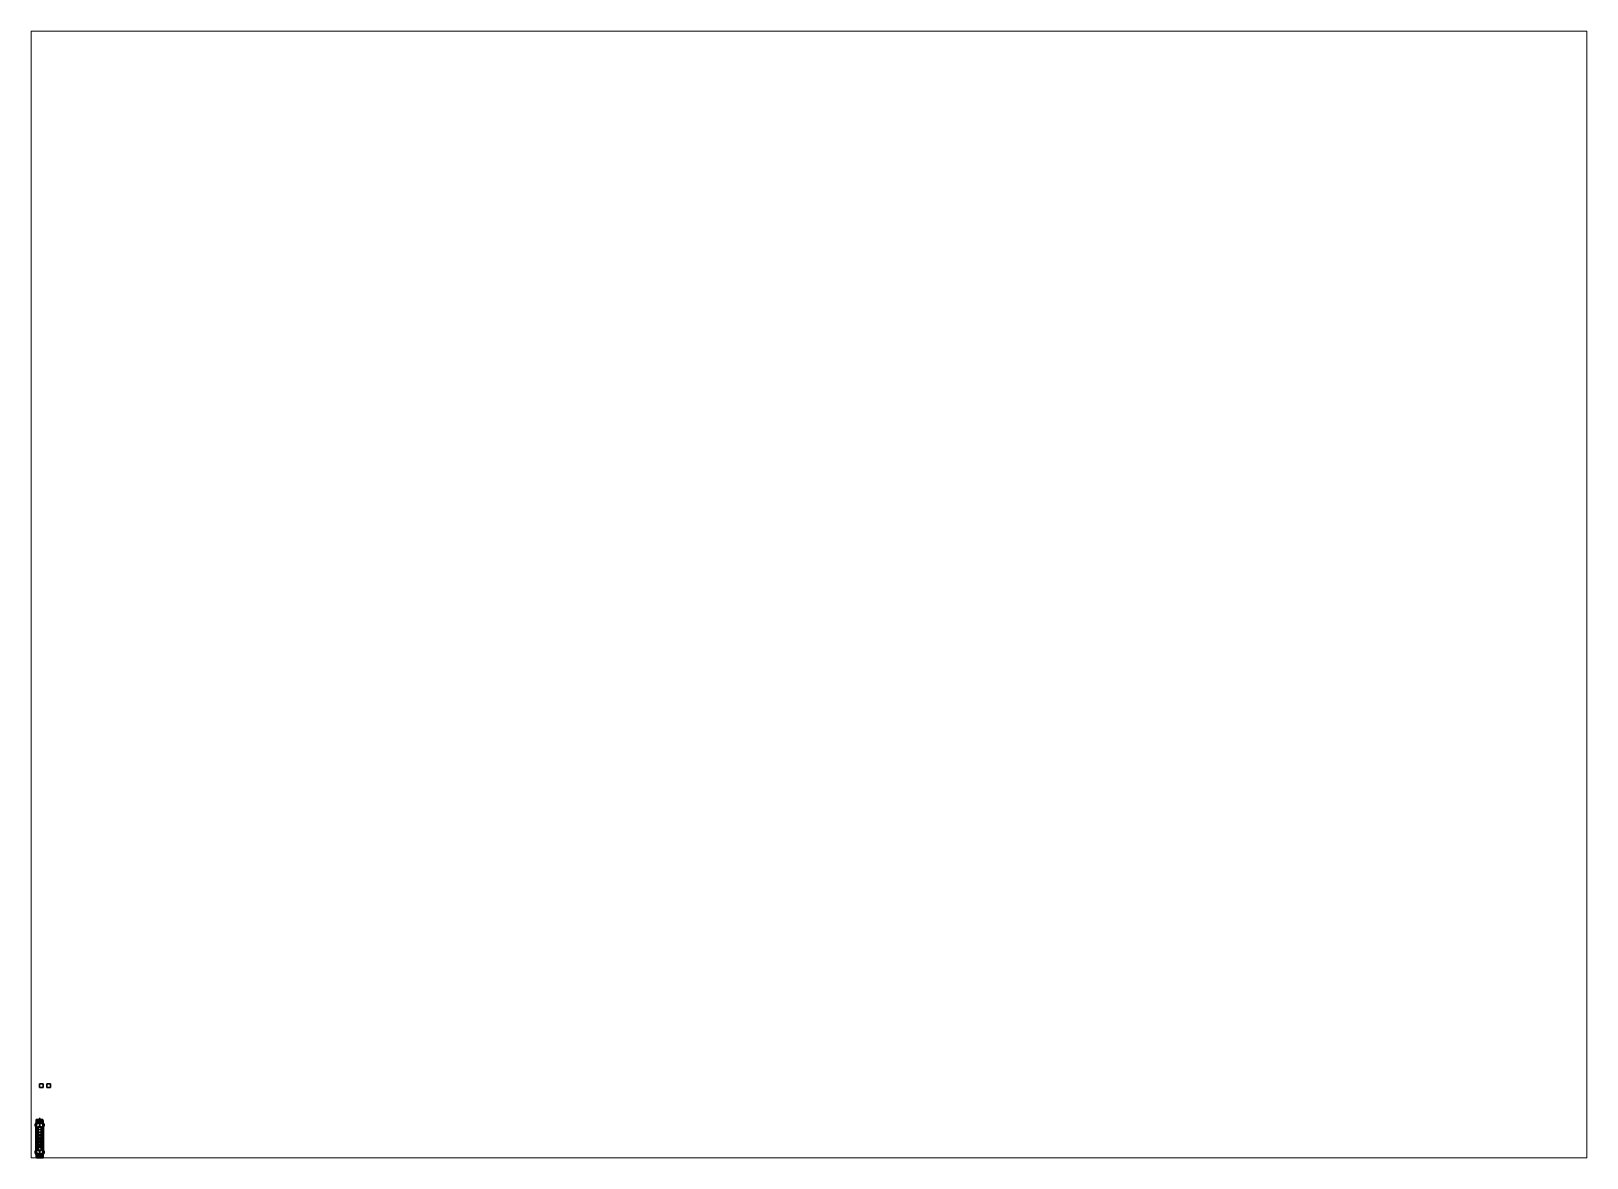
# Paper-space layout 'Layout1' of a CAD drawing. Header units: millimetres. Extents: x 28 to 251, y 20 to 181.
# The model-space entities are those that its viewports show. They can reach past a viewport. Long polylines and large blocks are cut down to what shows.
import ezdxf

# ---------------------------------------------------------------- set-up
doc = ezdxf.new("R2010")
doc.units = ezdxf.units.MM
doc.layers.add('wheels', color=2, linetype='Continuous')

msp = doc.modelspace()

# ---------------------------------------------------------------- linework, layer by layer
for points in [[(1, 14.96, 1), (1, 14.96), (0, 14.96), (0, 14.96, 1)], [(1, 14.96), (1, 13.96), (0, 13.96), (0, 14.96)], [(0, 14.96), (0, 13.96), (0, 13.96, 1), (0, 14.96, 1)], [(0, 14.96, 1), (0, 13.96, 1), (1, 13.96, 1), (1, 14.96, 1)], [(0, 13.96, 1), (0, 13.96), (1, 13.96), (1, 13.96, 1)], [(1, 13.96, 1), (1, 13.96), (1, 14.96), (1, 14.96, 1)], [(3, 14.96), (3, 13.96), (2, 13.96), (2, 14.96)], [(2, 14.96), (2, 13.96), (3, 13.96), (3, 14.96)], [(0.98, 4.61, 0.74), (1.07, 3.17, 0.74), (-1.07, 3.17, 0.74), (-0.98, 4.61, 0.74)], [(-0.98, 4.61, 3.23), (-1.07, 3.17, 3.23), (-0.87, 3.17, 3.42), (-0.81, 4.19, 3.39)], [(-0.98, 4.61, 0.74), (-1.07, 3.17, 0.74), (-1.07, 3.17, 0.8), (-0.98, 4.61, 0.8)], [(-0.98, 4.61, 0.8), (-1.07, 3.17, 0.8), (-1.07, 3.17, 0.8), (-1, 4.19, 0.8)], [(-0.98, 4.61, 3.17), (-1, 4.19, 3.17), (-1.07, 3.17, 3.17), (-0.98, 4.61, 3.17)], [(-0.98, 4.61, 3.17), (-1.07, 3.17, 3.17), (-1.07, 3.17, 3.23), (-0.98, 4.61, 3.23)], [(-0.9, 4.77, 3.17), (-0.9, 4.77, 0.8), (-1, 4.19, 0.8), (-1, 4.19, 3.17)], [(-0.98, 4.61, 3.17), (-0.98, 4.61, 3.17), (-0.9, 4.77, 3.17), (-1, 4.19, 3.17)], [(-0.9, 4.77, 0.8), (-0.98, 4.61, 0.8), (-0.98, 4.61, 0.8), (-1, 4.19, 0.8)], [(-0.7, 4.77, 3.3), (-0.83, 4.92, 3.23), (-0.98, 4.61, 3.23), (-0.81, 4.19, 3.39)], [(-0.98, 4.61, 0.74), (-0.83, 4.92, 0.74), (0.83, 4.92, 0.74), (0.98, 4.61, 0.74)], [(-0.83, 4.92, 0.8), (-0.83, 4.92, 0.74), (-0.98, 4.61, 0.74), (-0.98, 4.61, 0.8)], [(-0.83, 4.92, 3.17), (-0.9, 4.77, 3.17), (-0.98, 4.61, 3.17), (-0.83, 4.92, 3.17)], [(-0.83, 4.92, 3.23), (-0.83, 4.92, 3.17), (-0.98, 4.61, 3.17), (-0.98, 4.61, 3.23)], [(-0.9, 4.77, 0.8), (-0.83, 4.92, 0.8), (-0.98, 4.61, 0.8), (-0.9, 4.77, 0.8)], [(0.87, 5.22, 0.27), (0.87, 4.99, 0.27), (-0.95, 4.99, 0.27), (-0.95, 5.22, 0.27)], [(-0.95, 5.22, 0.27), (-0.95, 4.99, 0.27), (0.87, 4.99, 0.27), (0.87, 5.22, 0.27)], [(0.87, 4.99, 0.27), (0.87, 4.95, 0.31), (-0.95, 4.95, 0.31), (-0.95, 4.99, 0.27)], [(-0.95, 4.99, 0.27), (-0.95, 4.95, 0.31), (0.87, 4.95, 0.31), (0.87, 4.99, 0.27)], [(-0.95, 4.95, 0.31), (-0.95, 2.68, 0.31), (-0.95, 2.68, 0.39), (-0.95, 4.95, 0.39)], [(-0.87, 4.95, 0.39), (-0.87, 4.95, 0.31), (-0.95, 4.95, 0.31), (-0.95, 4.95, 0.39)], [(-0.87, 4.95, 0.31), (-0.87, 2.68, 0.31), (-0.95, 2.68, 0.31), (-0.95, 4.95, 0.31)], [(-0.95, 4.95, 0.39), (-0.95, 2.68, 0.39), (-0.87, 2.68, 0.39), (-0.87, 4.95, 0.39)], [(-0.59, 5.11, 0.8), (-0.9, 4.77, 0.8), (-0.9, 4.77, 3.17), (-0.59, 5.11, 3.17)], [(-0.59, 5.11, 3.17), (-0.9, 4.77, 3.17), (-0.83, 4.92, 3.17), (-0.6, 5.11, 3.17)], [(-0.6, 5.11, 0.8), (-0.83, 4.92, 0.8), (-0.9, 4.77, 0.8), (-0.59, 5.11, 0.8)], [(-0.87, 2.68, 0.39), (-0.87, 2.68, 0.31), (-0.87, 4.95, 0.31), (-0.87, 4.95, 0.39)], [(-0.6, 5.11, 0.74), (-0.83, 4.92, 0.74), (-0.83, 4.92, 0.8), (-0.6, 5.11, 0.8)], [(0.6, 5.11, 0.74), (0.83, 4.92, 0.74), (-0.83, 4.92, 0.74), (-0.6, 5.11, 0.74)], [(-0.6, 5.11, 3.17), (-0.83, 4.92, 3.17), (-0.83, 4.92, 3.23), (-0.6, 5.11, 3.23)], [(-0.61, 4.96, 3.27), (-0.6, 5.11, 3.23), (-0.83, 4.92, 3.23), (-0.7, 4.77, 3.3)], [(0.81, 4.19, 3.39), (0.7, 4.77, 3.3), (-0.7, 4.77, 3.3), (-0.81, 4.19, 3.39)], [(0.7, 4.77, 3.3), (0.61, 4.96, 3.27), (-0.61, 4.96, 3.27), (-0.7, 4.77, 3.3)], [(-0.59, 5.01, 3.32), (-0.63, 4.93, 3.32), (-0.55, 4.93, 3.37), (-0.54, 4.96, 3.37)], [(-0.59, 5.01, 3.26), (-0.63, 4.93, 3.27), (-0.63, 4.93, 3.32), (-0.59, 5.01, 3.32)], [(-0.63, 4.93, 3.32), (-0.59, 4.85, 3.32), (-0.54, 4.9, 3.37), (-0.55, 4.93, 3.37)], [(-0.63, 4.93, 3.27), (-0.59, 4.85, 3.28), (-0.59, 4.85, 3.32), (-0.63, 4.93, 3.32)], [(0.61, 4.96, 3.27), (0.2, 5.22, 3.23), (-0.2, 5.22, 3.23), (-0.61, 4.96, 3.27)], [(-0.2, 5.22, 3.23), (-0.2, 5.22, 3.23), (-0.6, 5.11, 3.23), (-0.61, 4.96, 3.27)], [(-0.2, 5.22, 0.8), (-0.2, 5.22, 0.74), (-0.6, 5.11, 0.74), (-0.6, 5.11, 0.8)], [(-0.6, 5.11, 0.74), (-0.2, 5.22, 0.74), (0.2, 5.22, 0.74), (0.6, 5.11, 0.74)], [(-0.6, 5.11, 3.17), (-0.2, 5.22, 3.17), (0.2, 5.22, 3.17), (0.6, 5.11, 3.17)], [(-0.2, 5.22, 3.23), (-0.2, 5.22, 3.17), (-0.6, 5.11, 3.17), (-0.6, 5.11, 3.23)], [(0.6, 5.11, 0.8), (0.2, 5.22, 0.8), (-0.2, 5.22, 0.8), (-0.6, 5.11, 0.8)], [(0.59, 5.11, 0.8), (-0.59, 5.11, 0.8), (-0.59, 5.11, 3.17), (0.59, 5.11, 3.17)], [(-0.51, 5.05, 3.32), (-0.59, 5.01, 3.32), (-0.54, 4.96, 3.37), (-0.51, 4.97, 3.37)], [(-0.51, 5.05, 3.25), (-0.59, 5.01, 3.26), (-0.59, 5.01, 3.32), (-0.51, 5.05, 3.32)], [(-0.57, 5.04, 3.57), (-0.6, 5.04, 3.51), (-0.6, 4.81, 3.51), (-0.57, 4.81, 3.57)], [(-0.45, 5.04, 3.57), (-0.6, 5.04, 3.51), (-0.57, 5.04, 3.57), (-0.51, 5.04, 3.6)], [(-0.43, 5.04, 3.51), (-0.57, 5.04, 3.45), (-0.6, 5.04, 3.51), (-0.45, 5.04, 3.57)], [(-0.6, 5.04, 3.51), (-0.57, 5.04, 3.45), (-0.57, 4.81, 3.45), (-0.6, 4.81, 3.51)], [(-0.59, 4.85, 3.32), (-0.51, 4.81, 3.32), (-0.51, 4.89, 3.37), (-0.54, 4.9, 3.37)], [(-0.59, 4.85, 3.28), (-0.51, 4.81, 3.29), (-0.51, 4.81, 3.32), (-0.59, 4.85, 3.32)], [(-0.55, 4.75, 3.55), (-0.57, 4.81, 3.57), (-0.6, 4.81, 3.51), (-0.57, 4.75, 3.51)], [(-0.57, 4.75, 3.51), (-0.6, 4.81, 3.51), (-0.57, 4.81, 3.45), (-0.55, 4.75, 3.47)], [(-0.57, 5.04, 3.45), (-0.51, 5.04, 3.42), (-0.51, 4.81, 3.42), (-0.57, 4.81, 3.45)], [(-0.45, 5.04, 3.45), (-0.51, 5.04, 3.42), (-0.57, 5.04, 3.45), (-0.43, 5.04, 3.51)], [(-0.51, 5.04, 3.6), (-0.57, 5.04, 3.57), (-0.57, 4.81, 3.57), (-0.51, 4.81, 3.6)], [(-0.55, 4.75, 3.47), (-0.57, 4.81, 3.45), (-0.51, 4.81, 3.42), (-0.51, 4.75, 3.45)], [(-0.51, 4.75, 3.57), (-0.51, 4.81, 3.6), (-0.57, 4.81, 3.57), (-0.55, 4.75, 3.55)], [(-0.51, 4.72, 3.51), (-0.55, 4.75, 3.55), (-0.57, 4.75, 3.51), (-0.51, 4.72, 3.51)], [(-0.51, 4.72, 3.51), (-0.57, 4.75, 3.51), (-0.55, 4.75, 3.47), (-0.51, 4.72, 3.51)], [(-0.54, 4.96, 3.37), (-0.55, 4.93, 3.37), (-0.55, 4.93, 3.45), (-0.54, 4.96, 3.44)], [(-0.55, 4.93, 3.37), (-0.54, 4.9, 3.37), (-0.54, 4.9, 3.44), (-0.55, 4.93, 3.45)], [(-0.51, 4.72, 3.51), (-0.51, 4.75, 3.57), (-0.55, 4.75, 3.55), (-0.51, 4.72, 3.51)], [(-0.51, 4.72, 3.51), (-0.55, 4.75, 3.47), (-0.51, 4.75, 3.45), (-0.51, 4.72, 3.51)], [(-0.51, 4.97, 3.37), (-0.54, 4.96, 3.37), (-0.54, 4.96, 3.44), (-0.51, 4.97, 3.42)], [(-0.54, 4.9, 3.37), (-0.51, 4.89, 3.37), (-0.51, 4.89, 3.42), (-0.54, 4.9, 3.44)], [(-0.43, 5.01, 3.32), (-0.51, 5.05, 3.32), (-0.51, 4.97, 3.37), (-0.48, 4.96, 3.37)], [(-0.43, 5.01, 3.26), (-0.51, 5.05, 3.25), (-0.51, 5.05, 3.32), (-0.43, 5.01, 3.32)], [(-0.51, 5.04, 3.42), (-0.45, 5.04, 3.45), (-0.45, 4.81, 3.45), (-0.51, 4.81, 3.42)], [(-0.45, 5.04, 3.57), (-0.51, 5.04, 3.6), (-0.51, 4.81, 3.6), (-0.45, 4.81, 3.57)], [(-0.48, 4.96, 3.37), (-0.51, 4.97, 3.37), (-0.51, 4.97, 3.42), (-0.48, 4.96, 3.44)], [(-0.51, 4.81, 3.32), (-0.43, 4.85, 3.32), (-0.48, 4.9, 3.37), (-0.51, 4.89, 3.37)], [(-0.51, 4.89, 3.37), (-0.48, 4.9, 3.37), (-0.48, 4.9, 3.44), (-0.51, 4.89, 3.42)], [(-0.51, 4.81, 3.29), (-0.43, 4.85, 3.28), (-0.43, 4.85, 3.32), (-0.51, 4.81, 3.32)], [(-0.51, 4.75, 3.45), (-0.51, 4.81, 3.42), (-0.45, 4.81, 3.45), (-0.47, 4.75, 3.47)], [(-0.47, 4.75, 3.55), (-0.45, 4.81, 3.57), (-0.51, 4.81, 3.6), (-0.51, 4.75, 3.57)], [(-0.51, 4.72, 3.51), (-0.45, 4.75, 3.51), (-0.47, 4.75, 3.55), (-0.51, 4.72, 3.51)], [(-0.51, 4.72, 3.51), (-0.47, 4.75, 3.55), (-0.51, 4.75, 3.57), (-0.51, 4.72, 3.51)], [(-0.51, 4.72, 3.51), (-0.51, 4.75, 3.45), (-0.47, 4.75, 3.47), (-0.51, 4.72, 3.51)], [(-0.51, 4.72, 3.51), (-0.47, 4.75, 3.47), (-0.45, 4.75, 3.51), (-0.51, 4.72, 3.51)], [(-0.5, 4.63, 3.4), (-0.5, 4.59, 3.4), (-0.5, 4.59, 3.62), (-0.5, 4.63, 3.62)], [(-0.5, 4.63, 3.62), (-0.5, 4.59, 3.62), (0.5, 4.59, 3.62), (0.5, 4.63, 3.62)], [(0.5, 4.63, 3.62), (0.5, 4.63, 3.4), (-0.5, 4.63, 3.4), (-0.5, 4.63, 3.62)], [(0.5, 4.63, 3.4), (0.5, 4.59, 3.4), (-0.5, 4.59, 3.4), (-0.5, 4.63, 3.4)], [(-0.5, 4.59, 3.62), (-0.5, 4.59, 3.4), (0.5, 4.59, 3.4), (0.5, 4.59, 3.62)], [(-0.39, 4.93, 3.32), (-0.43, 5.01, 3.32), (-0.48, 4.96, 3.37), (-0.47, 4.93, 3.37)], [(-0.47, 4.93, 3.37), (-0.48, 4.96, 3.37), (-0.48, 4.96, 3.44), (-0.47, 4.93, 3.45)], [(-0.43, 4.85, 3.32), (-0.39, 4.93, 3.32), (-0.47, 4.93, 3.37), (-0.48, 4.9, 3.37)], [(-0.48, 4.9, 3.37), (-0.47, 4.93, 3.37), (-0.47, 4.93, 3.45), (-0.48, 4.9, 3.44)], [(-0.45, 4.75, 3.51), (-0.43, 4.81, 3.51), (-0.45, 4.81, 3.57), (-0.47, 4.75, 3.55)], [(-0.47, 4.75, 3.47), (-0.45, 4.81, 3.45), (-0.43, 4.81, 3.51), (-0.45, 4.75, 3.51)], [(-0.43, 5.04, 3.51), (-0.45, 5.04, 3.57), (-0.45, 4.81, 3.57), (-0.43, 4.81, 3.51)], [(-0.45, 5.04, 3.45), (-0.43, 5.04, 3.51), (-0.43, 4.81, 3.51), (-0.45, 4.81, 3.45)], [(-0.39, 4.93, 3.27), (-0.43, 5.01, 3.26), (-0.43, 5.01, 3.32), (-0.39, 4.93, 3.32)], [(-0.43, 4.85, 3.28), (-0.39, 4.93, 3.27), (-0.39, 4.93, 3.32), (-0.43, 4.85, 3.32)], [(-0.15, 4.63, 3.98), (-0.21, 4.63, 3.83), (-0.21, 4.59, 3.83), (-0.15, 4.59, 3.98)], [(-0.21, 4.63, 3.83), (-0.15, 4.63, 3.68), (-0.15, 4.59, 3.68), (-0.21, 4.59, 3.83)], [(0.15, 4.63, 3.98), (-0.21, 4.63, 3.83), (-0.15, 4.63, 3.98), (0, 4.63, 4.04)], [(0.21, 4.63, 3.83), (-0.15, 4.63, 3.68), (-0.21, 4.63, 3.83), (0.15, 4.63, 3.98)], [(0.15, 4.59, 3.68), (-0.21, 4.59, 3.83), (-0.15, 4.59, 3.68), (0, 4.59, 3.62)], [(0.21, 4.59, 3.83), (-0.15, 4.59, 3.98), (-0.21, 4.59, 3.83), (0.15, 4.59, 3.68)], [(0.2, 5.22, 0.8), (0.2, 5.22, 0.74), (-0.2, 5.22, 0.74), (-0.2, 5.22, 0.8)], [(0.2, 5.22, 3.23), (0.2, 5.22, 3.17), (-0.2, 5.22, 3.17), (-0.2, 5.22, 3.23)], [(0, 4.63, 4.04), (-0.15, 4.63, 3.98), (-0.15, 4.59, 3.98), (0, 4.59, 4.04)], [(-0.15, 4.63, 3.68), (0, 4.63, 3.62), (0, 4.59, 3.62), (-0.15, 4.59, 3.68)], [(0.15, 4.63, 3.68), (0, 4.63, 3.62), (-0.15, 4.63, 3.68), (0.21, 4.63, 3.83)], [(0.15, 4.59, 3.98), (0, 4.59, 4.04), (-0.15, 4.59, 3.98), (0.21, 4.59, 3.83)], [(-0.06, 5.49, 0.5), (-0.11, 5.49, 0.6), (-0.08, 5.52, 0.6), (-0.04, 5.52, 0.54)], [(-0.11, 5.49, 0.6), (-0.06, 5.49, 0.7), (-0.04, 5.52, 0.66), (-0.08, 5.52, 0.6)], [(-0.06, 5.49, 0.7), (-0.11, 5.49, 0.6), (-0.05, 5.48, 0.6), (-0.03, 5.48, 0.64)], [(-0.11, 5.49, 0.6), (-0.06, 5.49, 0.5), (-0.03, 5.48, 0.56), (-0.05, 5.48, 0.6)], [(-0.04, 5.52, 0.66), (0.04, 5.52, 0.66), (0.07, 5.52, 0.6), (-0.08, 5.52, 0.6)], [(-0.08, 5.52, 0.6), (0.07, 5.52, 0.6), (0.04, 5.52, 0.54), (-0.04, 5.52, 0.54)], [(-0.06, 5.49, 0.7), (0.05, 5.49, 0.7), (0.04, 5.52, 0.66), (-0.04, 5.52, 0.66)], [(-0.06, 5.49, 0.5), (0.05, 5.49, 0.5), (0.02, 5.48, 0.56), (-0.03, 5.48, 0.56)], [(0.05, 5.49, 0.5), (-0.06, 5.49, 0.5), (-0.04, 5.52, 0.54), (0.04, 5.52, 0.54)], [(0.05, 5.49, 0.7), (-0.06, 5.49, 0.7), (-0.03, 5.48, 0.64), (0.02, 5.48, 0.64)], [(-0.03, 5.48, 0.64), (-0.05, 5.48, 0.6), (-0.05, 5.36, 0.6), (-0.03, 5.36, 0.64)], [(-0.05, 5.48, 0.6), (-0.03, 5.48, 0.56), (-0.03, 5.36, 0.56), (-0.05, 5.36, 0.6)], [(-0.02, 5.31, 0.57), (-0.04, 5.31, 0.6), (-0.05, 5.36, 0.6), (-0.03, 5.36, 0.56)], [(-0.04, 5.31, 0.6), (-0.02, 5.31, 0.63), (-0.03, 5.36, 0.64), (-0.05, 5.36, 0.6)], [(-0.05, 4.68, 3.31), (-0.05, 4.39, 3.35), (-0.05, 4.39, 3.4), (-0.05, 4.68, 3.4)], [(0.05, 4.68, 3.4), (0.05, 4.68, 3.31), (-0.05, 4.68, 3.31), (-0.05, 4.68, 3.4)], [(-0.05, 4.68, 3.4), (-0.05, 4.39, 3.4), (0.05, 4.39, 3.4), (0.05, 4.68, 3.4)], [(-0.05, 4.39, 3.4), (-0.05, 4.39, 3.35), (0.05, 4.39, 3.35), (0.05, 4.39, 3.4)], [(-0.02, 5.31, 0.63), (-0.04, 5.31, 0.6), (-0.04, 3.36, 0.6), (-0.02, 3.36, 0.63)], [(-0.04, 5.31, 0.6), (-0.02, 5.31, 0.57), (-0.02, 3.36, 0.57), (-0.04, 3.36, 0.6)], [(-0.03, 5.48, 0.56), (0.02, 5.48, 0.56), (0.02, 5.36, 0.56), (-0.03, 5.36, 0.56)], [(-0.02, 5.31, 0.63), (0.02, 5.31, 0.63), (0.02, 5.36, 0.64), (-0.03, 5.36, 0.64)], [(0.02, 5.48, 0.64), (-0.03, 5.48, 0.64), (-0.03, 5.36, 0.64), (0.02, 5.36, 0.64)], [(0.02, 5.31, 0.57), (-0.02, 5.31, 0.57), (-0.03, 5.36, 0.56), (0.02, 5.36, 0.56)], [(0.02, 5.31, 0.63), (-0.02, 5.31, 0.63), (-0.02, 3.36, 0.63), (0.02, 3.36, 0.63)], [(-0.02, 5.31, 0.57), (0.02, 5.31, 0.57), (0.02, 3.36, 0.57), (-0.02, 3.36, 0.57)], [(0.15, 4.63, 3.98), (0, 4.63, 4.04), (0, 4.59, 4.04), (0.15, 4.59, 3.98)], [(0, 4.63, 3.62), (0.15, 4.63, 3.68), (0.15, 4.59, 3.68), (0, 4.59, 3.62)], [(0.05, 5.49, 0.5), (0.11, 5.49, 0.6), (0.05, 5.48, 0.6), (0.02, 5.48, 0.56)], [(0.02, 5.48, 0.56), (0.05, 5.48, 0.6), (0.05, 5.36, 0.6), (0.02, 5.36, 0.56)], [(0.04, 5.31, 0.6), (0.02, 5.31, 0.57), (0.02, 5.36, 0.56), (0.05, 5.36, 0.6)], [(0.02, 5.31, 0.63), (0.04, 5.31, 0.6), (0.05, 5.36, 0.6), (0.02, 5.36, 0.64)], [(0.04, 5.31, 0.6), (0.02, 5.31, 0.63), (0.02, 3.36, 0.63), (0.04, 3.36, 0.6)], [(0.02, 5.31, 0.57), (0.04, 5.31, 0.6), (0.04, 3.36, 0.6), (0.02, 3.36, 0.57)], [(0.11, 5.49, 0.6), (0.05, 5.49, 0.7), (0.02, 5.48, 0.64), (0.05, 5.48, 0.6)], [(0.05, 5.48, 0.6), (0.02, 5.48, 0.64), (0.02, 5.36, 0.64), (0.05, 5.36, 0.6)], [(0.11, 5.49, 0.6), (0.05, 5.49, 0.5), (0.04, 5.52, 0.54), (0.07, 5.52, 0.6)], [(0.05, 5.49, 0.7), (0.11, 5.49, 0.6), (0.07, 5.52, 0.6), (0.04, 5.52, 0.66)], [(0.05, 4.39, 3.4), (0.05, 4.39, 3.35), (0.05, 4.68, 3.31), (0.05, 4.68, 3.4)], [(0.21, 4.63, 3.83), (0.15, 4.63, 3.98), (0.15, 4.59, 3.98), (0.21, 4.59, 3.83)], [(0.15, 4.63, 3.68), (0.21, 4.63, 3.83), (0.21, 4.59, 3.83), (0.15, 4.59, 3.68)], [(0.6, 5.11, 0.74), (0.2, 5.22, 0.74), (0.2, 5.22, 0.8), (0.6, 5.11, 0.8)], [(0.6, 5.11, 3.17), (0.2, 5.22, 3.17), (0.2, 5.22, 3.23), (0.6, 5.11, 3.23)], [(0.6, 5.11, 3.23), (0.2, 5.22, 3.23), (0.2, 5.22, 3.23), (0.61, 4.96, 3.27)], [(0.43, 5.01, 3.32), (0.39, 4.93, 3.32), (0.47, 4.93, 3.37), (0.48, 4.96, 3.37)], [(0.43, 5.01, 3.26), (0.39, 4.93, 3.27), (0.39, 4.93, 3.32), (0.43, 5.01, 3.32)], [(0.39, 4.93, 3.32), (0.43, 4.85, 3.32), (0.48, 4.9, 3.37), (0.47, 4.93, 3.37)], [(0.39, 4.93, 3.27), (0.43, 4.85, 3.28), (0.43, 4.85, 3.32), (0.39, 4.93, 3.32)], [(0.45, 5.04, 3.57), (0.42, 5.04, 3.51), (0.42, 4.81, 3.51), (0.45, 4.81, 3.57)], [(0.42, 5.04, 3.51), (0.45, 5.04, 3.45), (0.45, 4.81, 3.45), (0.42, 4.81, 3.51)], [(0.57, 5.04, 3.57), (0.42, 5.04, 3.51), (0.45, 5.04, 3.57), (0.51, 5.04, 3.6)], [(0.59, 5.04, 3.51), (0.45, 5.04, 3.45), (0.42, 5.04, 3.51), (0.57, 5.04, 3.57)], [(0.45, 4.75, 3.51), (0.42, 4.81, 3.51), (0.45, 4.81, 3.45), (0.47, 4.75, 3.47)], [(0.47, 4.75, 3.55), (0.45, 4.81, 3.57), (0.42, 4.81, 3.51), (0.45, 4.75, 3.51)], [(0.51, 5.05, 3.32), (0.43, 5.01, 3.32), (0.48, 4.96, 3.37), (0.51, 4.97, 3.37)], [(0.51, 5.05, 3.25), (0.43, 5.01, 3.26), (0.43, 5.01, 3.32), (0.51, 5.05, 3.32)], [(0.43, 4.85, 3.32), (0.51, 4.81, 3.32), (0.51, 4.89, 3.37), (0.48, 4.9, 3.37)], [(0.43, 4.85, 3.28), (0.51, 4.81, 3.29), (0.51, 4.81, 3.32), (0.43, 4.85, 3.32)], [(0.51, 5.04, 3.6), (0.45, 5.04, 3.57), (0.45, 4.81, 3.57), (0.51, 4.81, 3.6)], [(0.45, 5.04, 3.45), (0.51, 5.04, 3.42), (0.51, 4.81, 3.42), (0.45, 4.81, 3.45)], [(0.57, 5.04, 3.45), (0.51, 5.04, 3.42), (0.45, 5.04, 3.45), (0.59, 5.04, 3.51)], [(0.47, 4.75, 3.47), (0.45, 4.81, 3.45), (0.51, 4.81, 3.42), (0.51, 4.75, 3.45)], [(0.51, 4.75, 3.57), (0.51, 4.81, 3.6), (0.45, 4.81, 3.57), (0.47, 4.75, 3.55)], [(0.51, 4.72, 3.51), (0.45, 4.75, 3.51), (0.47, 4.75, 3.47), (0.51, 4.72, 3.51)], [(0.51, 4.72, 3.51), (0.47, 4.75, 3.55), (0.45, 4.75, 3.51), (0.51, 4.72, 3.51)], [(0.48, 4.96, 3.37), (0.47, 4.93, 3.37), (0.47, 4.93, 3.45), (0.48, 4.96, 3.44)], [(0.47, 4.93, 3.37), (0.48, 4.9, 3.37), (0.48, 4.9, 3.44), (0.47, 4.93, 3.45)], [(0.51, 4.72, 3.51), (0.47, 4.75, 3.47), (0.51, 4.75, 3.45), (0.51, 4.72, 3.51)], [(0.51, 4.72, 3.51), (0.51, 4.75, 3.57), (0.47, 4.75, 3.55), (0.51, 4.72, 3.51)], [(0.51, 4.97, 3.37), (0.48, 4.96, 3.37), (0.48, 4.96, 3.44), (0.51, 4.97, 3.42)], [(0.48, 4.9, 3.37), (0.51, 4.89, 3.37), (0.51, 4.89, 3.42), (0.48, 4.9, 3.44)], [(0.5, 4.59, 3.62), (0.5, 4.59, 3.4), (0.5, 4.63, 3.4), (0.5, 4.63, 3.62)], [(0.59, 5.01, 3.32), (0.51, 5.05, 3.32), (0.51, 4.97, 3.37), (0.54, 4.96, 3.37)], [(0.59, 5.01, 3.26), (0.51, 5.05, 3.25), (0.51, 5.05, 3.32), (0.59, 5.01, 3.32)], [(0.57, 5.04, 3.57), (0.51, 5.04, 3.6), (0.51, 4.81, 3.6), (0.57, 4.81, 3.57)], [(0.51, 5.04, 3.42), (0.57, 5.04, 3.45), (0.57, 4.81, 3.45), (0.51, 4.81, 3.42)], [(0.54, 4.96, 3.37), (0.51, 4.97, 3.37), (0.51, 4.97, 3.42), (0.54, 4.96, 3.44)], [(0.51, 4.81, 3.32), (0.59, 4.85, 3.32), (0.54, 4.9, 3.37), (0.51, 4.89, 3.37)], [(0.51, 4.89, 3.37), (0.54, 4.9, 3.37), (0.54, 4.9, 3.44), (0.51, 4.89, 3.42)], [(0.51, 4.81, 3.29), (0.59, 4.85, 3.28), (0.59, 4.85, 3.32), (0.51, 4.81, 3.32)], [(0.51, 4.75, 3.45), (0.51, 4.81, 3.42), (0.57, 4.81, 3.45), (0.55, 4.75, 3.47)], [(0.55, 4.75, 3.55), (0.57, 4.81, 3.57), (0.51, 4.81, 3.6), (0.51, 4.75, 3.57)], [(0.51, 4.72, 3.51), (0.51, 4.75, 3.45), (0.55, 4.75, 3.47), (0.51, 4.72, 3.51)], [(0.51, 4.72, 3.51), (0.55, 4.75, 3.47), (0.57, 4.75, 3.51), (0.51, 4.72, 3.51)], [(0.51, 4.72, 3.51), (0.57, 4.75, 3.51), (0.55, 4.75, 3.55), (0.51, 4.72, 3.51)], [(0.51, 4.72, 3.51), (0.55, 4.75, 3.55), (0.51, 4.75, 3.57), (0.51, 4.72, 3.51)], [(0.63, 4.93, 3.32), (0.59, 5.01, 3.32), (0.54, 4.96, 3.37), (0.55, 4.93, 3.37)], [(0.55, 4.93, 3.37), (0.54, 4.96, 3.37), (0.54, 4.96, 3.44), (0.55, 4.93, 3.45)], [(0.59, 4.85, 3.32), (0.63, 4.93, 3.32), (0.55, 4.93, 3.37), (0.54, 4.9, 3.37)], [(0.54, 4.9, 3.37), (0.55, 4.93, 3.37), (0.55, 4.93, 3.45), (0.54, 4.9, 3.44)], [(0.55, 4.75, 3.47), (0.57, 4.81, 3.45), (0.59, 4.81, 3.51), (0.57, 4.75, 3.51)], [(0.57, 4.75, 3.51), (0.59, 4.81, 3.51), (0.57, 4.81, 3.57), (0.55, 4.75, 3.55)], [(0.59, 5.04, 3.51), (0.57, 5.04, 3.57), (0.57, 4.81, 3.57), (0.59, 4.81, 3.51)], [(0.57, 5.04, 3.45), (0.59, 5.04, 3.51), (0.59, 4.81, 3.51), (0.57, 4.81, 3.45)], [(0.9, 4.77, 3.17), (0.9, 4.77, 0.8), (0.59, 5.11, 0.8), (0.59, 5.11, 3.17)], [(0.83, 4.92, 3.17), (0.9, 4.77, 3.17), (0.59, 5.11, 3.17), (0.6, 5.11, 3.17)], [(0.9, 4.77, 0.8), (0.83, 4.92, 0.8), (0.6, 5.11, 0.8), (0.59, 5.11, 0.8)], [(0.63, 4.93, 3.27), (0.59, 5.01, 3.26), (0.59, 5.01, 3.32), (0.63, 4.93, 3.32)], [(0.59, 4.85, 3.28), (0.63, 4.93, 3.27), (0.63, 4.93, 3.32), (0.59, 4.85, 3.32)], [(0.83, 4.92, 0.8), (0.83, 4.92, 0.74), (0.6, 5.11, 0.74), (0.6, 5.11, 0.8)], [(0.83, 4.92, 3.23), (0.83, 4.92, 3.17), (0.6, 5.11, 3.17), (0.6, 5.11, 3.23)], [(0.83, 4.92, 3.23), (0.6, 5.11, 3.23), (0.61, 4.96, 3.27), (0.7, 4.77, 3.3)], [(0.98, 4.61, 3.23), (0.83, 4.92, 3.23), (0.7, 4.77, 3.3), (0.81, 4.19, 3.39)], [(0.87, 3.17, 3.42), (1.07, 3.17, 3.23), (0.98, 4.61, 3.23), (0.81, 4.19, 3.39)], [(0.98, 4.61, 0.74), (0.83, 4.92, 0.74), (0.83, 4.92, 0.8), (0.98, 4.61, 0.8)], [(0.98, 4.61, 3.17), (0.83, 4.92, 3.17), (0.83, 4.92, 3.23), (0.98, 4.61, 3.23)], [(0.9, 4.77, 3.17), (0.83, 4.92, 3.17), (0.98, 4.61, 3.17), (0.9, 4.77, 3.17)], [(0.87, 4.95, 0.31), (0.87, 2.68, 0.31), (0.87, 2.68, 0.39), (0.87, 4.95, 0.39)], [(0.87, 4.95, 0.39), (0.87, 2.68, 0.39), (0.95, 2.68, 0.39), (0.95, 4.95, 0.39)], [(0.95, 4.95, 0.39), (0.95, 4.95, 0.31), (0.87, 4.95, 0.31), (0.87, 4.95, 0.39)], [(0.95, 4.95, 0.31), (0.95, 2.68, 0.31), (0.87, 2.68, 0.31), (0.87, 4.95, 0.31)], [(1, 4.19, 0.8), (0.9, 4.77, 0.8), (0.9, 4.77, 3.17), (1, 4.19, 3.17)], [(0.9, 4.77, 3.17), (0.9, 4.77, 3.17), (0.98, 4.61, 3.17), (1, 4.19, 3.17)], [(0.98, 4.61, 0.8), (0.9, 4.77, 0.8), (0.9, 4.77, 0.8), (1, 4.19, 0.8)], [(0.95, 2.68, 0.39), (0.95, 2.68, 0.31), (0.95, 4.95, 0.31), (0.95, 4.95, 0.39)], [(1.07, 3.17, 0.8), (1.07, 3.17, 0.74), (0.98, 4.61, 0.74), (0.98, 4.61, 0.8)], [(1.07, 3.17, 3.23), (1.07, 3.17, 3.17), (0.98, 4.61, 3.17), (0.98, 4.61, 3.23)], [(1, 4.19, 3.17), (0.98, 4.61, 3.17), (1.07, 3.17, 3.17), (1, 4.19, 3.17)], [(1.07, 3.17, 0.8), (1.07, 3.17, 0.8), (0.98, 4.61, 0.8), (1, 4.19, 0.8)], [(-1, 4.07, 0.36), (-0.87, 4.07, 0.44), (-1.07, 4.07, 0.44), (-1.27, 4.07, 0.36)], [(-1.27, 4.07, 0.36), (-1.07, 4.07, 0.44), (-0.87, 4.07, 0.44), (-1, 4.07, 0.36)], [(-1.27, 4.07, 0.27), (-1.27, 4.07, 0.36), (-1, 4.07, 0.36), (-1, 4.07, 0.27)], [(-1, 4.07, 0.27), (-1, 4.07, 0.36), (-1.27, 4.07, 0.36), (-1.27, 4.07, 0.27)], [(-1.27, 4.07, 0.27), (-1.27, 3.36, 0.27), (-1, 3.36, 0.27), (-1, 4.07, 0.27)], [(-1, 4.07, 0.27), (-1, 3.36, 0.27), (-1.27, 3.36, 0.27), (-1.27, 4.07, 0.27)], [(-1.27, 3.36, 0.36), (-1.07, 3.36, 0.44), (-0.87, 3.36, 0.44), (-1, 3.36, 0.36)], [(-1, 3.36, 0.36), (-0.87, 3.36, 0.44), (-1.07, 3.36, 0.44), (-1.27, 3.36, 0.36)], [(-1, 3.36, 0.27), (-1, 3.36, 0.36), (-1.27, 3.36, 0.36), (-1.27, 3.36, 0.27)], [(-1.27, 3.36, 0.27), (-1.27, 3.36, 0.36), (-1, 3.36, 0.36), (-1, 3.36, 0.27)], [(-1, 4.19, 0.8), (-1.07, 3.17, 0.8), (-1.07, 3.17, 3.17), (-1, 4.19, 3.17)], [(-0.87, 4.07, 0.53), (-0.87, 4.07, 0.74), (-1.07, 4.07, 0.74), (-1.07, 4.07, 0.53)], [(-1.07, 4.07, 0.53), (-1.07, 4.07, 0.74), (-0.87, 4.07, 0.74), (-0.87, 4.07, 0.53)], [(-0.87, 4.07, 0.44), (-0.87, 4.07, 0.53), (-1.07, 4.07, 0.53), (-1.07, 4.07, 0.44)], [(-1.07, 4.07, 0.44), (-1.07, 4.07, 0.53), (-0.87, 4.07, 0.53), (-0.87, 4.07, 0.44)], [(-0.87, 4.07, 0.53), (-0.87, 3.36, 0.53), (-1.07, 3.36, 0.53), (-1.07, 4.07, 0.53)], [(-1.07, 4.07, 0.53), (-1.07, 3.36, 0.53), (-0.87, 3.36, 0.53), (-0.87, 4.07, 0.53)], [(-1.07, 3.36, 0.53), (-1.07, 3.36, 0.74), (-0.87, 3.36, 0.74), (-0.87, 3.36, 0.53)], [(-0.87, 3.36, 0.53), (-0.87, 3.36, 0.74), (-1.07, 3.36, 0.74), (-1.07, 3.36, 0.53)], [(-1.07, 3.36, 0.44), (-1.07, 3.36, 0.53), (-0.87, 3.36, 0.53), (-0.87, 3.36, 0.44)], [(-0.87, 3.36, 0.44), (-0.87, 3.36, 0.53), (-1.07, 3.36, 0.53), (-1.07, 3.36, 0.44)], [(-1.07, 3.36, 0.8), (-1.07, 2.83, 0.8), (-1.07, 2.83, 0.17), (-1.07, 3.36, 0.17)], [(-1.07, 3.36, 0.17), (-1.07, 2.83, 0.17), (-1.07, 2.83, 0.8), (-1.07, 3.36, 0.8)], [(-1.07, 3.17, 0.8), (-1.07, -3.17, 0.8), (-1.07, -3.17, 3.23), (-1.07, 3.17, 3.23)], [(1.07, 3.17, 0.8), (1.07, -3.18, 0.8), (-1.07, -3.18, 0.8), (-1.07, 3.17, 0.8)], [(-1.07, 3.17, 3.23), (-1.07, -3.17, 3.23), (-0.87, -3.17, 3.42), (-0.87, 3.17, 3.42)], [(-1.07, 0.87, 0.67), (-1.07, -0.88, 0.67), (-1.07, -0.88, 0.6), (-1.07, 0.87, 0.6)], [(-1.07, 0.87, 0.6), (-1.07, -0.88, 0.6), (-1.07, -0.88, 0.67), (-1.07, 0.87, 0.67)], [(-1.07, 0.87, 0.41), (-1.07, -0.88, 0.41), (-1.07, -0.88, 0.48), (-1.07, 0.87, 0.48)], [(-1.07, 0.87, 0.48), (-1.07, -0.88, 0.48), (-1.07, -0.88, 0.41), (-1.07, 0.87, 0.41)], [(-1.07, 0.87, 0.19), (-1.07, -0.88, 0.19), (-1.07, -0.88, 0.26), (-1.07, 0.87, 0.26)], [(-1.07, 0.87, 0.26), (-1.07, -0.88, 0.26), (-1.07, -0.88, 0.19), (-1.07, 0.87, 0.19)], [(-1.05, 0.71, 0.19), (-1.07, 0.69, 0.19), (-1.07, 0.69, 0.8), (-1.05, 0.71, 0.8)], [(-1.07, 0.69, 0.19), (-1.05, 0.67, 0.19), (-1.05, 0.67, 0.8), (-1.07, 0.69, 0.8)], [(-1.03, 0.69, 0.19), (-1.05, 0.71, 0.19), (-1.05, 0.71, 0.8), (-1.03, 0.69, 0.8)], [(-1.05, 0.67, 0.19), (-1.03, 0.69, 0.19), (-1.03, 0.69, 0.8), (-1.05, 0.67, 0.8)], [(-1.03, 0.17, 0.44), (-0.98, 0.28, 0.44), (-0.98, 0.25, 0.36), (-1.03, 0.17, 0.44)], [(-1.03, 0.17, 0.44), (-0.98, 0.25, 0.52), (-0.98, 0.28, 0.44), (-1.03, 0.17, 0.44)], [(-1.03, 0.17, 0.44), (-0.98, 0.25, 0.36), (-0.98, 0.17, 0.33), (-1.03, 0.17, 0.44)], [(-1.03, 0.17, 0.44), (-0.98, 0.17, 0.55), (-0.98, 0.25, 0.52), (-1.03, 0.17, 0.44)], [(-1.03, 0.17, 0.44), (-0.98, 0.17, 0.33), (-0.98, 0.09, 0.36), (-1.03, 0.17, 0.44)], [(-1.03, 0.17, 0.44), (-0.98, 0.09, 0.36), (-0.98, 0.06, 0.44), (-1.03, 0.17, 0.44)], [(-1.03, 0.17, 0.44), (-0.98, 0.06, 0.44), (-0.98, 0.09, 0.52), (-1.03, 0.17, 0.44)], [(-1.03, 0.17, 0.44), (-0.98, 0.09, 0.52), (-0.98, 0.17, 0.55), (-1.03, 0.17, 0.44)], [(-0.98, 0.28, 0.44), (-0.87, 0.33, 0.44), (-0.87, 0.28, 0.33), (-0.98, 0.25, 0.36)], [(-0.98, 0.25, 0.52), (-0.87, 0.28, 0.55), (-0.87, 0.33, 0.44), (-0.98, 0.28, 0.44)], [(-0.98, 0.25, 0.36), (-0.87, 0.28, 0.33), (-0.87, 0.17, 0.28), (-0.98, 0.17, 0.33)], [(-0.98, 0.17, 0.55), (-0.87, 0.17, 0.6), (-0.87, 0.28, 0.55), (-0.98, 0.25, 0.52)], [(-0.98, 0.17, 0.33), (-0.87, 0.17, 0.28), (-0.87, 0.06, 0.33), (-0.98, 0.09, 0.36)], [(-0.98, 0.09, 0.52), (-0.87, 0.06, 0.55), (-0.87, 0.17, 0.6), (-0.98, 0.17, 0.55)], [(-0.98, 0.09, 0.36), (-0.87, 0.06, 0.33), (-0.87, 0.01, 0.44), (-0.98, 0.06, 0.44)], [(-0.98, 0.06, 0.44), (-0.87, 0.01, 0.44), (-0.87, 0.06, 0.55), (-0.98, 0.09, 0.52)], [(-0.98, -0.05, 0.44), (-0.87, 0, 0.44), (-0.87, -0.05, 0.33), (-0.98, -0.08, 0.36)], [(-0.98, -0.08, 0.52), (-0.87, -0.05, 0.55), (-0.87, 0, 0.44), (-0.98, -0.05, 0.44)], [(-0.95, 2.68, 0.39), (-0.95, 2.68, 0.31), (-0.87, 2.68, 0.31), (-0.87, 2.68, 0.39)], [(-0.9, 2.57, 0.43), (-0.9, 2.33, 0.55), (-0.9, 2.33, 0.63), (-0.9, 2.62, 0.48)], [(-0.9, 2.62, 0.48), (-0.9, 2.33, 0.63), (-0.8, 2.33, 0.63), (-0.8, 2.62, 0.48)], [(-0.8, 2.62, 0.48), (-0.8, 2.57, 0.43), (-0.9, 2.57, 0.43), (-0.9, 2.62, 0.48)], [(-0.8, 2.57, 0.43), (-0.8, 2.33, 0.55), (-0.9, 2.33, 0.55), (-0.9, 2.57, 0.43)], [(-0.9, 2.33, 0.55), (-0.9, 2.07, 0.65), (-0.9, 2.1, 0.71), (-0.9, 2.33, 0.63)], [(-0.85, 2.33, 0.55), (-0.85, 2.07, 0.65), (-0.9, 2.07, 0.65), (-0.9, 2.33, 0.55)], [(-0.9, 2.33, 0.63), (-0.9, 2.1, 0.71), (-0.8, 2.1, 0.71), (-0.8, 2.33, 0.63)], [(-0.9, 2.07, 0.65), (-0.9, 1.88, 0.68), (-0.9, 1.92, 0.74), (-0.9, 2.1, 0.71)], [(-0.9, 2.1, 0.71), (-0.9, 1.92, 0.74), (-0.8, 1.92, 0.74), (-0.8, 2.1, 0.71)], [(-0.8, 2.07, 0.65), (-0.8, 1.88, 0.68), (-0.9, 1.88, 0.68), (-0.9, 2.07, 0.65)], [(-0.9, 1.92, 0.74), (-0.9, 1.88, 0.68), (-0.9, 1.72, 0.68), (-0.9, 1.68, 0.74)], [(-0.8, 1.68, 0.74), (-0.8, 1.92, 0.74), (-0.9, 1.92, 0.74), (-0.9, 1.68, 0.74)], [(-0.9, 1.72, 0.68), (-0.9, 1.88, 0.68), (-0.8, 1.88, 0.68), (-0.8, 1.72, 0.68)], [(-0.9, 1.68, 0.74), (-0.9, 1.72, 0.68), (-0.9, 1.53, 0.65), (-0.9, 1.5, 0.71)], [(-0.9, 1.53, 0.65), (-0.9, 1.72, 0.68), (-0.8, 1.72, 0.68), (-0.8, 1.53, 0.65)], [(-0.8, 1.5, 0.71), (-0.8, 1.68, 0.74), (-0.9, 1.68, 0.74), (-0.9, 1.5, 0.71)], [(-0.9, 1.5, 0.71), (-0.9, 1.53, 0.65), (-0.9, 1.27, 0.55), (-0.9, 1.27, 0.63)], [(-0.9, 1.27, 0.55), (-0.9, 1.53, 0.65), (-0.85, 1.53, 0.65), (-0.85, 1.27, 0.55)], [(-0.8, 1.27, 0.63), (-0.8, 1.5, 0.71), (-0.9, 1.5, 0.71), (-0.9, 1.27, 0.63)], [(-0.9, 1.27, 0.63), (-0.9, 1.27, 0.55), (-0.9, 1.03, 0.43), (-0.9, 0.98, 0.48)], [(-0.8, 0.98, 0.48), (-0.8, 1.27, 0.63), (-0.9, 1.27, 0.63), (-0.9, 0.98, 0.48)], [(-0.9, 1.03, 0.43), (-0.9, 1.27, 0.55), (-0.8, 1.27, 0.55), (-0.8, 1.03, 0.43)], [(-0.9, 0.98, 0.48), (-0.9, 1.03, 0.43), (-0.8, 1.03, 0.43), (-0.8, 0.98, 0.48)], [(-0.81, 4.19, 3.39), (-0.87, 3.17, 3.42), (0.87, 3.17, 3.42), (0.81, 4.19, 3.39)], [(-0.87, 3.17, 3.42), (-0.87, -3.17, 3.42), (0.87, -3.17, 3.42), (0.87, 3.17, 3.42)], [(0.87, 0.28, 0.55), (0.87, 0.33, 0.44), (-0.87, 0.33, 0.44), (-0.87, 0.28, 0.55)], [(0.87, 0.33, 0.44), (0.87, 0.28, 0.33), (-0.87, 0.28, 0.33), (-0.87, 0.33, 0.44)], [(0.87, 0.17, 0.6), (0.87, 0.28, 0.55), (-0.87, 0.28, 0.55), (-0.87, 0.17, 0.6)], [(0.87, 0.28, 0.33), (0.87, 0.17, 0.28), (-0.87, 0.17, 0.28), (-0.87, 0.28, 0.33)], [(0.87, 0.06, 0.55), (0.87, 0.17, 0.6), (-0.87, 0.17, 0.6), (-0.87, 0.06, 0.55)], [(0.87, 0.17, 0.28), (0.87, 0.06, 0.33), (-0.87, 0.06, 0.33), (-0.87, 0.17, 0.28)], [(0.87, 0.01, 0.44), (0.87, 0.06, 0.55), (-0.87, 0.06, 0.55), (-0.87, 0.01, 0.44)], [(0.87, 0.06, 0.33), (0.87, 0.01, 0.44), (-0.87, 0.01, 0.44), (-0.87, 0.06, 0.33)], [(0.87, -0.05, 0.55), (0.87, 0, 0.44), (-0.87, 0, 0.44), (-0.87, -0.05, 0.55)], [(0.87, 0, 0.44), (0.87, -0.05, 0.33), (-0.87, -0.05, 0.33), (-0.87, 0, 0.44)], [(-0.85, 3.25, 3.61), (-0.87, 3.23, 3.6), (-0.87, 2.68, 3.94), (-0.85, 2.68, 3.96)], [(-0.85, 3.25, 3.41), (-0.87, 3.23, 3.41), (-0.87, 3.23, 3.6), (-0.85, 3.25, 3.61)], [(-0.87, 3.23, 3.6), (-0.85, 3.21, 3.59), (-0.85, 2.68, 3.92), (-0.87, 2.68, 3.94)], [(-0.87, 3.23, 3.41), (-0.85, 3.21, 3.41), (-0.85, 3.21, 3.59), (-0.87, 3.23, 3.6)], [(-0.85, 2.68, 3.96), (-0.87, 2.68, 3.94), (-0.87, -2.69, 3.94), (-0.85, -2.69, 3.96)], [(-0.87, 2.68, 3.94), (-0.85, 2.68, 3.92), (-0.85, -2.69, 3.92), (-0.87, -2.69, 3.94)], [(-0.85, 2.24, 3.42), (-0.87, 2.22, 3.42), (-0.87, 2.22, 3.94), (-0.85, 2.24, 3.92)], [(-0.87, 2.22, 3.42), (-0.85, 2.21, 3.42), (-0.85, 2.21, 3.92), (-0.87, 2.22, 3.94)], [(-0.85, 0.76, 3.42), (-0.87, 0.74, 3.42), (-0.87, 0.74, 3.94), (-0.85, 0.76, 3.92)], [(-0.87, 0.74, 3.42), (-0.85, 0.72, 3.42), (-0.85, 0.72, 3.92), (-0.87, 0.74, 3.94)], [(-0.84, 3.23, 3.6), (-0.85, 3.25, 3.61), (-0.85, 2.68, 3.96), (-0.84, 2.68, 3.94)], [(-0.84, 3.23, 3.41), (-0.85, 3.25, 3.41), (-0.85, 3.25, 3.61), (-0.84, 3.23, 3.6)], [(-0.85, 3.21, 3.59), (-0.84, 3.23, 3.6), (-0.84, 2.68, 3.94), (-0.85, 2.68, 3.92)], [(-0.85, 3.21, 3.41), (-0.84, 3.23, 3.41), (-0.84, 3.23, 3.6), (-0.85, 3.21, 3.59)], [(-0.84, 2.68, 3.94), (-0.85, 2.68, 3.96), (-0.85, -2.69, 3.96), (-0.84, -2.69, 3.94)], [(-0.85, 2.68, 3.92), (-0.84, 2.68, 3.94), (-0.84, -2.69, 3.94), (-0.85, -2.69, 3.92)], [(-0.85, 2.33, 0.55), (-0.85, 2.39, 0.52), (-0.85, 1.21, 0.52), (-0.85, 1.27, 0.55)], [(-0.85, 2.05, 0.52), (-0.85, 2.39, 0.52), (-0.8, 2.39, 0.52), (-0.8, 2.05, 0.52)], [(-0.85, 2.07, 0.65), (-0.85, 2.33, 0.55), (-0.85, 1.27, 0.55), (-0.85, 1.53, 0.65)], [(-0.84, 2.22, 3.42), (-0.85, 2.24, 3.42), (-0.85, 2.24, 3.92), (-0.84, 2.22, 3.94)], [(-0.85, 2.21, 3.42), (-0.84, 2.22, 3.42), (-0.84, 2.22, 3.94), (-0.85, 2.21, 3.92)], [(-0.8, 1.53, 0.65), (-0.8, 2.07, 0.65), (-0.85, 2.07, 0.65), (-0.85, 1.53, 0.65)], [(-0.85, 2.05, 0.52), (-0.85, 1.94, 0.27), (-0.85, 1.66, 0.27), (-0.85, 1.55, 0.52)], [(-0.8, 2.05, 0.52), (-0.8, 1.94, 0.27), (-0.85, 1.94, 0.27), (-0.85, 2.05, 0.52)], [(-0.85, 1.66, 0.27), (-0.85, 1.94, 0.27), (-0.8, 1.94, 0.27), (-0.8, 1.66, 0.27)], [(-0.85, 1.55, 0.52), (-0.85, 1.66, 0.27), (-0.8, 1.66, 0.27), (-0.8, 1.55, 0.52)], [(-0.85, 1.21, 0.52), (-0.85, 1.55, 0.52), (-0.8, 1.55, 0.52), (-0.8, 1.21, 0.52)], [(-0.85, 1.53, 0.65), (-0.85, 1.27, 0.55), (-0.8, 1.27, 0.55), (-0.8, 1.53, 0.65)], [(-0.84, 0.74, 3.42), (-0.85, 0.76, 3.42), (-0.85, 0.76, 3.92), (-0.84, 0.74, 3.94)], [(-0.85, 0.72, 3.42), (-0.84, 0.74, 3.42), (-0.84, 0.74, 3.94), (-0.85, 0.72, 3.92)], [(-0.8, 2.33, 0.63), (-0.8, 2.33, 0.55), (-0.8, 2.57, 0.43), (-0.8, 2.62, 0.48)], [(-0.8, 1.21, 0.52), (-0.8, 2.39, 0.52), (-0.8, 2.33, 0.55), (-0.8, 1.27, 0.55)], [(-0.8, 1.27, 0.55), (-0.8, 2.33, 0.55), (-0.8, 2.07, 0.65), (-0.8, 1.53, 0.65)], [(-0.8, 2.1, 0.71), (-0.8, 2.07, 0.65), (-0.8, 2.33, 0.55), (-0.8, 2.33, 0.63)], [(-0.8, 1.92, 0.74), (-0.8, 1.88, 0.68), (-0.8, 2.07, 0.65), (-0.8, 2.1, 0.71)], [(-0.8, 1.66, 0.27), (-0.8, 1.94, 0.27), (-0.8, 2.05, 0.52), (-0.8, 1.55, 0.52)], [(-0.8, 1.72, 0.68), (-0.8, 1.88, 0.68), (-0.8, 1.92, 0.74), (-0.8, 1.68, 0.74)], [(-0.8, 1.53, 0.65), (-0.8, 1.72, 0.68), (-0.8, 1.68, 0.74), (-0.8, 1.5, 0.71)], [(-0.8, 1.27, 0.55), (-0.8, 1.53, 0.65), (-0.8, 1.5, 0.71), (-0.8, 1.27, 0.63)], [(-0.8, 1.03, 0.43), (-0.8, 1.27, 0.55), (-0.8, 1.27, 0.63), (-0.8, 0.98, 0.48)], [(-0.52, 3.23, 3.45), (-0.52, -3.23, 3.45), (-0.52, -3.23, 3.5), (-0.52, 3.23, 3.5)], [(-0.4, 3.11, 3.45), (-0.4, -3.11, 3.45), (-0.52, -3.23, 3.45), (-0.52, 3.23, 3.45)], [(-0.52, 3.23, 3.5), (-0.52, -3.23, 3.5), (-0.4, -3.11, 3.5), (-0.4, 3.11, 3.5)], [(-0.4, 3.11, 3.5), (0.4, 3.11, 3.5), (0.52, 3.23, 3.5), (-0.52, 3.23, 3.5)], [(-0.52, 3.23, 3.45), (0.52, 3.23, 3.45), (0.4, 3.11, 3.45), (-0.4, 3.11, 3.45)], [(0.52, 3.23, 3.5), (0.52, 3.23, 3.45), (-0.52, 3.23, 3.45), (-0.52, 3.23, 3.5)], [(-0.5, 2.47, 3.42), (-0.5, 1.72, 3.42), (-0.5, 1.72, 3.56), (-0.5, 2.47, 3.56)], [(0.5, 2.47, 3.56), (0.5, 2.47, 3.42), (-0.5, 2.47, 3.42), (-0.5, 2.47, 3.56)], [(-0.5, 2.47, 3.56), (-0.5, 1.72, 3.56), (-0.37, 1.72, 3.67), (-0.37, 2.47, 3.67)], [(0.37, 2.47, 3.67), (0.5, 2.47, 3.56), (-0.5, 2.47, 3.56), (-0.37, 2.47, 3.67)], [(-0.5, 1.72, 3.56), (-0.5, 1.72, 3.42), (0.5, 1.72, 3.42), (0.5, 1.72, 3.56)], [(-0.37, 1.72, 3.67), (-0.5, 1.72, 3.56), (0.5, 1.72, 3.56), (0.37, 1.72, 3.67)], [(-0.4, -3.11, 3.5), (-0.4, -3.11, 3.45), (-0.4, 3.11, 3.45), (-0.4, 3.11, 3.5)], [(-0.4, 3.11, 3.45), (0.4, 3.11, 3.45), (0.4, 3.11, 3.5), (-0.4, 3.11, 3.5)], [(-0.37, 2.47, 3.67), (-0.37, 1.72, 3.67), (0.37, 1.72, 3.67), (0.37, 2.47, 3.67)], [(-0.34, 0.32, 3.51), (-0.34, -0.31, 3.51), (-0.34, -0.11, 3.6), (-0.34, 0.13, 3.57)], [(-0.24, 0.13, 3.57), (-0.24, 0.32, 3.51), (-0.34, 0.32, 3.51), (-0.34, 0.13, 3.57)], [(-0.34, 0.32, 3.42), (-0.34, 0.19, 3.42), (-0.34, 0.19, 3.51), (-0.34, 0.32, 3.51)], [(-0.24, 0.32, 3.51), (-0.24, 0.32, 3.42), (-0.34, 0.32, 3.42), (-0.34, 0.32, 3.51)], [(-0.24, 0.19, 3.51), (-0.24, -0.18, 3.51), (-0.34, -0.18, 3.51), (-0.34, 0.19, 3.51)], [(-0.34, 0.19, 3.51), (-0.34, 0.19, 3.42), (-0.24, 0.19, 3.42), (-0.24, 0.19, 3.51)], [(-0.24, 0.06, 3.69), (-0.24, 0.13, 3.57), (-0.34, 0.13, 3.57), (-0.34, 0.06, 3.69)], [(-0.34, 0.13, 3.57), (-0.34, -0.11, 3.6), (-0.34, -0.06, 3.69), (-0.34, 0.06, 3.69)], [(-0.24, 0.03, 3.81), (-0.24, 0.06, 3.69), (-0.34, 0.06, 3.69), (-0.34, 0.03, 3.81)], [(-0.34, 0.06, 3.69), (-0.34, -0.06, 3.69), (-0.34, -0.06, 3.81), (-0.34, 0.03, 3.81)], [(-0.34, 0.03, 3.81), (-0.34, -0.06, 3.81), (-0.24, -0.06, 3.81), (-0.24, 0.03, 3.81)], [(-0.29, 0.06, 3.7), (-0.3, 0.05, 3.7), (-0.3, -0.9, 4.48), (-0.29, -0.89, 4.48)], [(-0.3, 0.05, 3.7), (-0.29, 0.04, 3.7), (-0.29, -0.91, 4.48), (-0.3, -0.9, 4.48)], [(-0.28, 0.05, 3.7), (-0.29, 0.06, 3.7), (-0.29, -0.89, 4.48), (-0.28, -0.9, 4.48)], [(-0.29, 0.04, 3.7), (-0.28, 0.05, 3.7), (-0.28, -0.9, 4.48), (-0.29, -0.91, 4.48)], [(-0.24, -0.11, 3.6), (-0.24, -0.31, 3.51), (-0.24, 0.32, 3.51), (-0.24, 0.13, 3.57)], [(-0.24, 0.19, 3.51), (-0.24, 0.19, 3.42), (-0.24, 0.32, 3.42), (-0.24, 0.32, 3.51)], [(-0.24, -0.06, 3.69), (-0.24, -0.11, 3.6), (-0.24, 0.13, 3.57), (-0.24, 0.06, 3.69)], [(-0.24, -0.06, 3.81), (-0.24, -0.06, 3.69), (-0.24, 0.06, 3.69), (-0.24, 0.03, 3.81)], [(-0.14, 1.14, 3.42), (-0.2, 1, 3.42), (-0.2, 1, 3.49), (-0.14, 1.14, 3.49)], [(-0.14, 1.14, 3.49), (-0.2, 1, 3.49), (-0.13, 1, 3.49), (-0.09, 1.09, 3.49)], [(-0.2, 1, 3.42), (-0.14, 0.86, 3.42), (-0.14, 0.86, 3.49), (-0.2, 1, 3.49)], [(-0.2, 1, 3.49), (-0.14, 0.86, 3.49), (-0.09, 0.91, 3.49), (-0.13, 1, 3.49)], [(-0.12, 1.12, 3.58), (-0.17, 1, 3.58), (-0.15, 1, 3.63), (-0.11, 1.11, 3.63)], [(-0.17, 1, 3.58), (-0.12, 0.88, 3.58), (-0.11, 0.89, 3.63), (-0.15, 1, 3.63)], [(-0.11, 1.11, 3.63), (-0.15, 1, 3.63), (-0.11, 0.89, 3.63), (0, 1.15, 3.63)], [(0, 1.2, 3.42), (-0.14, 1.14, 3.42), (-0.14, 1.14, 3.49), (0, 1.2, 3.49)], [(0, 1.2, 3.49), (-0.14, 1.14, 3.49), (-0.09, 1.09, 3.49), (0, 1.13, 3.49)], [(-0.14, 0.86, 3.49), (0, 0.8, 3.49), (0, 0.87, 3.49), (-0.09, 0.91, 3.49)], [(-0.14, 0.86, 3.42), (0, 0.8, 3.42), (0, 0.8, 3.49), (-0.14, 0.86, 3.49)], [(-0.09, 1.09, 3.49), (-0.13, 1, 3.49), (-0.13, 1, 3.58), (-0.09, 1.09, 3.58)], [(-0.13, 1, 3.49), (-0.09, 0.91, 3.49), (-0.09, 0.91, 3.58), (-0.13, 1, 3.58)], [(0, 1.17, 3.58), (-0.12, 1.12, 3.58), (-0.11, 1.11, 3.63), (0, 1.15, 3.63)], [(-0.12, 0.88, 3.58), (0, 0.83, 3.58), (0, 0.85, 3.63), (-0.11, 0.89, 3.63)], [(0, 1.15, 3.63), (-0.11, 0.89, 3.63), (0, 0.85, 3.63), (0.11, 1.11, 3.63)], [(0, 1.13, 3.49), (-0.09, 1.09, 3.49), (-0.09, 1.09, 3.58), (0, 1.13, 3.58)], [(-0.09, 0.91, 3.49), (0, 0.87, 3.49), (0, 0.87, 3.58), (-0.09, 0.91, 3.58)], [(0.14, 1.14, 3.42), (0, 1.2, 3.42), (0, 1.2, 3.49), (0.14, 1.14, 3.49)], [(0.14, 1.14, 3.49), (0, 1.2, 3.49), (0, 1.13, 3.49), (0.09, 1.09, 3.49)], [(0.12, 1.12, 3.58), (0, 1.17, 3.58), (0, 1.15, 3.63), (0.11, 1.11, 3.63)], [(0.09, 1.09, 3.49), (0, 1.13, 3.49), (0, 1.13, 3.58), (0.09, 1.09, 3.58)], [(0.11, 1.11, 3.63), (0, 0.85, 3.63), (0.11, 0.89, 3.63), (0.15, 1, 3.63)], [(0, 0.87, 3.49), (0.09, 0.91, 3.49), (0.09, 0.91, 3.58), (0, 0.87, 3.58)], [(0, 0.8, 3.49), (0.14, 0.86, 3.49), (0.09, 0.91, 3.49), (0, 0.87, 3.49)], [(0, 0.83, 3.58), (0.12, 0.88, 3.58), (0.11, 0.89, 3.63), (0, 0.85, 3.63)], [(0, 0.8, 3.42), (0.14, 0.86, 3.42), (0.14, 0.86, 3.49), (0, 0.8, 3.49)], [(0.2, 1, 3.49), (0.14, 1.14, 3.49), (0.09, 1.09, 3.49), (0.13, 1, 3.49)], [(0.13, 1, 3.49), (0.09, 1.09, 3.49), (0.09, 1.09, 3.58), (0.13, 1, 3.58)], [(0.09, 0.91, 3.49), (0.13, 1, 3.49), (0.13, 1, 3.58), (0.09, 0.91, 3.58)], [(0.14, 0.86, 3.49), (0.2, 1, 3.49), (0.13, 1, 3.49), (0.09, 0.91, 3.49)], [(0.17, 1, 3.58), (0.12, 1.12, 3.58), (0.11, 1.11, 3.63), (0.15, 1, 3.63)], [(0.12, 0.88, 3.58), (0.17, 1, 3.58), (0.15, 1, 3.63), (0.11, 0.89, 3.63)], [(0.2, 1, 3.42), (0.14, 1.14, 3.42), (0.14, 1.14, 3.49), (0.2, 1, 3.49)], [(0.14, 0.86, 3.42), (0.2, 1, 3.42), (0.2, 1, 3.49), (0.14, 0.86, 3.49)], [(0.24, 0.32, 3.51), (0.24, -0.31, 3.51), (0.24, -0.11, 3.6), (0.24, 0.13, 3.57)], [(0.34, 0.13, 3.57), (0.34, 0.32, 3.51), (0.24, 0.32, 3.51), (0.24, 0.13, 3.57)], [(0.34, 0.32, 3.51), (0.34, 0.32, 3.42), (0.24, 0.32, 3.42), (0.24, 0.32, 3.51)], [(0.24, 0.32, 3.42), (0.24, 0.19, 3.42), (0.24, 0.19, 3.51), (0.24, 0.32, 3.51)], [(0.34, 0.19, 3.51), (0.34, -0.18, 3.51), (0.24, -0.18, 3.51), (0.24, 0.19, 3.51)], [(0.24, 0.19, 3.51), (0.24, 0.19, 3.42), (0.34, 0.19, 3.42), (0.34, 0.19, 3.51)], [(0.34, 0.06, 3.69), (0.34, 0.13, 3.57), (0.24, 0.13, 3.57), (0.24, 0.06, 3.69)], [(0.24, 0.13, 3.57), (0.24, -0.11, 3.6), (0.24, -0.06, 3.69), (0.24, 0.06, 3.69)], [(0.24, 0.06, 3.69), (0.24, -0.06, 3.69), (0.24, -0.06, 3.81), (0.24, 0.03, 3.81)], [(0.34, 0.03, 3.81), (0.34, 0.06, 3.69), (0.24, 0.06, 3.69), (0.24, 0.03, 3.81)], [(0.24, 0.03, 3.81), (0.24, -0.06, 3.81), (0.34, -0.06, 3.81), (0.34, 0.03, 3.81)], [(0.29, 0.06, 3.7), (0.28, 0.05, 3.7), (0.28, -0.9, 4.48), (0.29, -0.89, 4.48)], [(0.28, 0.05, 3.7), (0.29, 0.04, 3.7), (0.29, -0.91, 4.48), (0.28, -0.9, 4.48)], [(0.3, 0.05, 3.7), (0.29, 0.06, 3.7), (0.29, -0.89, 4.48), (0.3, -0.9, 4.48)], [(0.29, 0.04, 3.7), (0.3, 0.05, 3.7), (0.3, -0.9, 4.48), (0.29, -0.91, 4.48)], [(0.34, -0.11, 3.6), (0.34, -0.31, 3.51), (0.34, 0.32, 3.51), (0.34, 0.13, 3.57)], [(0.34, 0.19, 3.51), (0.34, 0.19, 3.42), (0.34, 0.32, 3.42), (0.34, 0.32, 3.51)], [(0.34, -0.06, 3.69), (0.34, -0.11, 3.6), (0.34, 0.13, 3.57), (0.34, 0.06, 3.69)], [(0.34, -0.06, 3.81), (0.34, -0.06, 3.69), (0.34, 0.06, 3.69), (0.34, 0.03, 3.81)], [(0.37, 1.72, 3.67), (0.5, 1.72, 3.56), (0.5, 2.47, 3.56), (0.37, 2.47, 3.67)], [(0.4, 3.11, 3.5), (0.4, -3.11, 3.5), (0.52, -3.23, 3.5), (0.52, 3.23, 3.5)], [(0.52, 3.23, 3.45), (0.52, -3.23, 3.45), (0.4, -3.11, 3.45), (0.4, 3.11, 3.45)], [(0.4, 3.11, 3.45), (0.4, -3.11, 3.45), (0.4, -3.11, 3.5), (0.4, 3.11, 3.5)], [(0.5, 1.72, 3.56), (0.5, 1.72, 3.42), (0.5, 2.47, 3.42), (0.5, 2.47, 3.56)], [(0.52, -3.23, 3.5), (0.52, -3.23, 3.45), (0.52, 3.23, 3.45), (0.52, 3.23, 3.5)], [(0.8, 2.57, 0.43), (0.8, 2.33, 0.55), (0.8, 2.33, 0.63), (0.8, 2.62, 0.48)], [(0.8, 2.62, 0.48), (0.8, 2.33, 0.63), (0.9, 2.33, 0.63), (0.9, 2.62, 0.48)], [(0.9, 2.62, 0.48), (0.9, 2.57, 0.43), (0.8, 2.57, 0.43), (0.8, 2.62, 0.48)], [(0.9, 2.57, 0.43), (0.9, 2.33, 0.55), (0.8, 2.33, 0.55), (0.8, 2.57, 0.43)], [(0.8, 2.39, 0.52), (0.8, 1.21, 0.52), (0.8, 1.27, 0.55), (0.8, 2.33, 0.55)], [(0.85, 2.39, 0.52), (0.85, 2.05, 0.52), (0.8, 2.05, 0.52), (0.8, 2.39, 0.52)], [(0.8, 2.33, 0.63), (0.8, 2.1, 0.71), (0.9, 2.1, 0.71), (0.9, 2.33, 0.63)], [(0.8, 2.33, 0.55), (0.8, 2.07, 0.65), (0.8, 2.1, 0.71), (0.8, 2.33, 0.63)], [(0.85, 2.07, 0.65), (0.85, 2.33, 0.55), (0.8, 2.33, 0.55), (0.8, 2.07, 0.65)], [(0.8, 2.33, 0.55), (0.8, 1.27, 0.55), (0.8, 1.53, 0.65), (0.8, 2.07, 0.65)], [(0.8, 2.07, 0.65), (0.8, 1.88, 0.68), (0.8, 1.92, 0.74), (0.8, 2.1, 0.71)], [(0.8, 2.1, 0.71), (0.8, 1.92, 0.74), (0.9, 1.92, 0.74), (0.9, 2.1, 0.71)], [(0.9, 2.07, 0.65), (0.9, 1.88, 0.68), (0.8, 1.88, 0.68), (0.8, 2.07, 0.65)], [(0.8, 2.07, 0.65), (0.8, 1.53, 0.65), (0.85, 1.53, 0.65), (0.85, 2.07, 0.65)], [(0.85, 2.05, 0.52), (0.85, 1.94, 0.27), (0.8, 1.94, 0.27), (0.8, 2.05, 0.52)], [(0.8, 1.94, 0.27), (0.8, 1.66, 0.27), (0.8, 1.55, 0.52), (0.8, 2.05, 0.52)], [(0.85, 1.94, 0.27), (0.85, 1.66, 0.27), (0.8, 1.66, 0.27), (0.8, 1.94, 0.27)], [(0.8, 1.88, 0.68), (0.8, 1.72, 0.68), (0.8, 1.68, 0.74), (0.8, 1.92, 0.74)], [(0.8, 1.92, 0.74), (0.8, 1.68, 0.74), (0.9, 1.68, 0.74), (0.9, 1.92, 0.74)], [(0.9, 1.88, 0.68), (0.9, 1.72, 0.68), (0.8, 1.72, 0.68), (0.8, 1.88, 0.68)], [(0.8, 1.68, 0.74), (0.8, 1.72, 0.68), (0.8, 1.53, 0.65), (0.8, 1.5, 0.71)], [(0.8, 1.53, 0.65), (0.8, 1.72, 0.68), (0.9, 1.72, 0.68), (0.9, 1.53, 0.65)], [(0.9, 1.5, 0.71), (0.9, 1.68, 0.74), (0.8, 1.68, 0.74), (0.8, 1.5, 0.71)], [(0.8, 1.55, 0.52), (0.8, 1.66, 0.27), (0.85, 1.66, 0.27), (0.85, 1.55, 0.52)], [(0.85, 1.55, 0.52), (0.85, 1.21, 0.52), (0.8, 1.21, 0.52), (0.8, 1.55, 0.52)], [(0.8, 1.5, 0.71), (0.8, 1.53, 0.65), (0.8, 1.27, 0.55), (0.8, 1.27, 0.63)], [(0.9, 1.27, 0.63), (0.9, 1.5, 0.71), (0.8, 1.5, 0.71), (0.8, 1.27, 0.63)], [(0.9, 0.98, 0.48), (0.9, 1.27, 0.63), (0.8, 1.27, 0.63), (0.8, 0.98, 0.48)], [(0.8, 1.27, 0.63), (0.8, 1.27, 0.55), (0.8, 1.03, 0.43), (0.8, 0.98, 0.48)], [(0.8, 1.03, 0.43), (0.8, 1.27, 0.55), (0.9, 1.27, 0.55), (0.9, 1.03, 0.43)], [(0.8, 0.98, 0.48), (0.8, 1.03, 0.43), (0.9, 1.03, 0.43), (0.9, 0.98, 0.48)], [(0.85, 3.25, 3.61), (0.83, 3.23, 3.6), (0.83, 2.68, 3.94), (0.85, 2.68, 3.96)], [(0.85, 3.25, 3.41), (0.83, 3.23, 3.41), (0.83, 3.23, 3.6), (0.85, 3.25, 3.61)], [(0.83, 3.23, 3.6), (0.85, 3.21, 3.59), (0.85, 2.68, 3.92), (0.83, 2.68, 3.94)], [(0.83, 3.23, 3.41), (0.85, 3.21, 3.41), (0.85, 3.21, 3.59), (0.83, 3.23, 3.6)], [(0.85, 2.68, 3.96), (0.83, 2.68, 3.94), (0.83, -2.69, 3.94), (0.85, -2.69, 3.96)], [(0.83, 2.68, 3.94), (0.85, 2.68, 3.92), (0.85, -2.69, 3.92), (0.83, -2.69, 3.94)], [(0.85, 2.24, 3.42), (0.83, 2.22, 3.42), (0.83, 2.22, 3.94), (0.85, 2.24, 3.92)], [(0.83, 2.22, 3.42), (0.85, 2.21, 3.42), (0.85, 2.21, 3.92), (0.83, 2.22, 3.94)], [(0.85, 0.76, 3.42), (0.83, 0.74, 3.42), (0.83, 0.74, 3.94), (0.85, 0.76, 3.92)], [(0.83, 0.74, 3.42), (0.85, 0.72, 3.42), (0.85, 0.72, 3.92), (0.83, 0.74, 3.94)], [(0.86, 3.23, 3.6), (0.85, 3.25, 3.61), (0.85, 2.68, 3.96), (0.86, 2.68, 3.94)], [(0.86, 3.23, 3.41), (0.85, 3.25, 3.41), (0.85, 3.25, 3.61), (0.86, 3.23, 3.6)], [(0.85, 3.21, 3.59), (0.86, 3.23, 3.6), (0.86, 2.68, 3.94), (0.85, 2.68, 3.92)], [(0.85, 3.21, 3.41), (0.86, 3.23, 3.41), (0.86, 3.23, 3.6), (0.85, 3.21, 3.59)], [(0.86, 2.68, 3.94), (0.85, 2.68, 3.96), (0.85, -2.69, 3.96), (0.86, -2.69, 3.94)], [(0.85, 2.68, 3.92), (0.86, 2.68, 3.94), (0.86, -2.69, 3.94), (0.85, -2.69, 3.92)], [(0.85, 1.27, 0.55), (0.85, 1.21, 0.52), (0.85, 2.39, 0.52), (0.85, 2.33, 0.55)], [(0.9, 2.33, 0.55), (0.9, 2.07, 0.65), (0.85, 2.07, 0.65), (0.85, 2.33, 0.55)], [(0.85, 1.53, 0.65), (0.85, 1.27, 0.55), (0.85, 2.33, 0.55), (0.85, 2.07, 0.65)], [(0.86, 2.22, 3.42), (0.85, 2.24, 3.42), (0.85, 2.24, 3.92), (0.86, 2.22, 3.94)], [(0.85, 2.21, 3.42), (0.86, 2.22, 3.42), (0.86, 2.22, 3.94), (0.85, 2.21, 3.92)], [(0.85, 1.55, 0.52), (0.85, 1.66, 0.27), (0.85, 1.94, 0.27), (0.85, 2.05, 0.52)], [(0.85, 1.27, 0.55), (0.85, 1.53, 0.65), (0.9, 1.53, 0.65), (0.9, 1.27, 0.55)], [(0.86, 0.74, 3.42), (0.85, 0.76, 3.42), (0.85, 0.76, 3.92), (0.86, 0.74, 3.94)], [(0.85, 0.72, 3.42), (0.86, 0.74, 3.42), (0.86, 0.74, 3.94), (0.85, 0.72, 3.92)], [(0.87, 4.07, 0.53), (0.87, 3.36, 0.53), (1.07, 3.36, 0.53), (1.07, 4.07, 0.53)], [(1.07, 4.07, 0.53), (1.07, 3.36, 0.53), (0.87, 3.36, 0.53), (0.87, 4.07, 0.53)], [(1.07, 4.07, 0.53), (1.07, 4.07, 0.74), (0.87, 4.07, 0.74), (0.87, 4.07, 0.53)], [(0.87, 4.07, 0.53), (0.87, 4.07, 0.74), (1.07, 4.07, 0.74), (1.07, 4.07, 0.53)], [(1.27, 4.07, 0.36), (1.07, 4.07, 0.44), (0.87, 4.07, 0.44), (1, 4.07, 0.36)], [(1, 4.07, 0.36), (0.87, 4.07, 0.44), (1.07, 4.07, 0.44), (1.27, 4.07, 0.36)], [(1.07, 4.07, 0.44), (1.07, 4.07, 0.53), (0.87, 4.07, 0.53), (0.87, 4.07, 0.44)], [(0.87, 4.07, 0.44), (0.87, 4.07, 0.53), (1.07, 4.07, 0.53), (1.07, 4.07, 0.44)], [(0.87, 3.36, 0.53), (0.87, 3.36, 0.74), (1.07, 3.36, 0.74), (1.07, 3.36, 0.53)], [(1.07, 3.36, 0.53), (1.07, 3.36, 0.74), (0.87, 3.36, 0.74), (0.87, 3.36, 0.53)], [(1.07, 3.36, 0.44), (1.07, 3.36, 0.53), (0.87, 3.36, 0.53), (0.87, 3.36, 0.44)], [(0.87, 3.36, 0.44), (0.87, 3.36, 0.53), (1.07, 3.36, 0.53), (1.07, 3.36, 0.44)], [(1.27, 3.36, 0.36), (1.07, 3.36, 0.44), (0.87, 3.36, 0.44), (1, 3.36, 0.36)], [(1, 3.36, 0.36), (0.87, 3.36, 0.44), (1.07, 3.36, 0.44), (1.27, 3.36, 0.36)], [(0.87, -3.17, 3.42), (1.07, -3.17, 3.23), (1.07, 3.17, 3.23), (0.87, 3.17, 3.42)], [(0.87, 2.68, 0.39), (0.87, 2.68, 0.31), (0.95, 2.68, 0.31), (0.95, 2.68, 0.39)], [(0.98, 0.28, 0.44), (0.87, 0.33, 0.44), (0.87, 0.28, 0.55), (0.98, 0.25, 0.52)], [(0.98, 0.25, 0.36), (0.87, 0.28, 0.33), (0.87, 0.33, 0.44), (0.98, 0.28, 0.44)], [(0.98, 0.25, 0.52), (0.87, 0.28, 0.55), (0.87, 0.17, 0.6), (0.98, 0.17, 0.55)], [(0.98, 0.17, 0.33), (0.87, 0.17, 0.28), (0.87, 0.28, 0.33), (0.98, 0.25, 0.36)], [(0.98, 0.17, 0.55), (0.87, 0.17, 0.6), (0.87, 0.06, 0.55), (0.98, 0.09, 0.52)], [(0.98, 0.09, 0.36), (0.87, 0.06, 0.33), (0.87, 0.17, 0.28), (0.98, 0.17, 0.33)], [(0.98, 0.09, 0.52), (0.87, 0.06, 0.55), (0.87, 0.01, 0.44), (0.98, 0.06, 0.44)], [(0.98, 0.06, 0.44), (0.87, 0.01, 0.44), (0.87, 0.06, 0.33), (0.98, 0.09, 0.36)], [(0.98, -0.05, 0.44), (0.87, 0, 0.44), (0.87, -0.05, 0.55), (0.98, -0.08, 0.52)], [(0.98, -0.08, 0.36), (0.87, -0.05, 0.33), (0.87, 0, 0.44), (0.98, -0.05, 0.44)], [(0.9, 2.33, 0.63), (0.9, 2.33, 0.55), (0.9, 2.57, 0.43), (0.9, 2.62, 0.48)], [(0.9, 2.1, 0.71), (0.9, 2.07, 0.65), (0.9, 2.33, 0.55), (0.9, 2.33, 0.63)], [(0.9, 1.92, 0.74), (0.9, 1.88, 0.68), (0.9, 2.07, 0.65), (0.9, 2.1, 0.71)], [(0.9, 1.68, 0.74), (0.9, 1.72, 0.68), (0.9, 1.88, 0.68), (0.9, 1.92, 0.74)], [(0.9, 1.53, 0.65), (0.9, 1.72, 0.68), (0.9, 1.68, 0.74), (0.9, 1.5, 0.71)], [(0.9, 1.27, 0.55), (0.9, 1.53, 0.65), (0.9, 1.5, 0.71), (0.9, 1.27, 0.63)], [(0.9, 1.03, 0.43), (0.9, 1.27, 0.55), (0.9, 1.27, 0.63), (0.9, 0.98, 0.48)], [(1.03, 0.17, 0.44), (0.98, 0.28, 0.44), (0.98, 0.25, 0.52), (1.03, 0.17, 0.44)], [(1.03, 0.17, 0.44), (0.98, 0.25, 0.36), (0.98, 0.28, 0.44), (1.03, 0.17, 0.44)], [(1.03, 0.17, 0.44), (0.98, 0.25, 0.52), (0.98, 0.17, 0.55), (1.03, 0.17, 0.44)], [(1.03, 0.17, 0.44), (0.98, 0.17, 0.33), (0.98, 0.25, 0.36), (1.03, 0.17, 0.44)], [(1.03, 0.17, 0.44), (0.98, 0.17, 0.55), (0.98, 0.09, 0.52), (1.03, 0.17, 0.44)], [(1.03, 0.17, 0.44), (0.98, 0.09, 0.52), (0.98, 0.06, 0.44), (1.03, 0.17, 0.44)], [(1.03, 0.17, 0.44), (0.98, 0.06, 0.44), (0.98, 0.09, 0.36), (1.03, 0.17, 0.44)], [(1.03, 0.17, 0.44), (0.98, 0.09, 0.36), (0.98, 0.17, 0.33), (1.03, 0.17, 0.44)], [(1.07, 3.17, 3.17), (1.07, 3.17, 0.8), (1, 4.19, 0.8), (1, 4.19, 3.17)], [(1, 4.07, 0.27), (1, 3.36, 0.27), (1.27, 3.36, 0.27), (1.27, 4.07, 0.27)], [(1.27, 4.07, 0.27), (1.27, 3.36, 0.27), (1, 3.36, 0.27), (1, 4.07, 0.27)], [(1, 4.07, 0.27), (1, 4.07, 0.36), (1.27, 4.07, 0.36), (1.27, 4.07, 0.27)], [(1.27, 4.07, 0.27), (1.27, 4.07, 0.36), (1, 4.07, 0.36), (1, 4.07, 0.27)], [(1, 3.36, 0.27), (1, 3.36, 0.36), (1.27, 3.36, 0.36), (1.27, 3.36, 0.27)], [(1.27, 3.36, 0.27), (1.27, 3.36, 0.36), (1, 3.36, 0.36), (1, 3.36, 0.27)], [(1.05, 0.71, 0.19), (1.03, 0.69, 0.19), (1.03, 0.69, 0.8), (1.05, 0.71, 0.8)], [(1.03, 0.69, 0.19), (1.05, 0.67, 0.19), (1.05, 0.67, 0.8), (1.03, 0.69, 0.8)], [(1.07, 0.69, 0.19), (1.05, 0.71, 0.19), (1.05, 0.71, 0.8), (1.07, 0.69, 0.8)], [(1.05, 0.67, 0.19), (1.07, 0.69, 0.19), (1.07, 0.69, 0.8), (1.05, 0.67, 0.8)], [(1.07, 3.36, 0.17), (1.07, 2.83, 0.17), (1.07, 2.83, 0.8), (1.07, 3.36, 0.8)], [(1.07, 3.36, 0.8), (1.07, 2.83, 0.8), (1.07, 2.83, 0.17), (1.07, 3.36, 0.17)], [(1.07, -3.17, 3.23), (1.07, -3.17, 0.8), (1.07, 3.17, 0.8), (1.07, 3.17, 3.23)], [(1.07, 0.87, 0.26), (1.07, -0.88, 0.26), (1.07, -0.88, 0.19), (1.07, 0.87, 0.19)], [(1.07, 0.87, 0.19), (1.07, -0.88, 0.19), (1.07, -0.88, 0.26), (1.07, 0.87, 0.26)], [(1.07, 0.87, 0.48), (1.07, -0.88, 0.48), (1.07, -0.88, 0.41), (1.07, 0.87, 0.41)], [(1.07, 0.87, 0.41), (1.07, -0.88, 0.41), (1.07, -0.88, 0.48), (1.07, 0.87, 0.48)], [(1.07, 0.87, 0.6), (1.07, -0.88, 0.6), (1.07, -0.88, 0.67), (1.07, 0.87, 0.67)], [(1.07, 0.87, 0.67), (1.07, -0.88, 0.67), (1.07, -0.88, 0.6), (1.07, 0.87, 0.6)], [(-1.27, -3.36, 0.36), (-1.07, -3.36, 0.44), (-0.87, -3.36, 0.44), (-1, -3.36, 0.36)], [(-1, -3.36, 0.36), (-0.87, -3.36, 0.44), (-1.07, -3.36, 0.44), (-1.27, -3.36, 0.36)], [(-1, -3.36, 0.27), (-1, -3.36, 0.36), (-1.27, -3.36, 0.36), (-1.27, -3.36, 0.27)], [(-1.27, -3.36, 0.27), (-1.27, -3.36, 0.36), (-1, -3.36, 0.36), (-1, -3.36, 0.27)], [(-1.27, -4.07, 0.27), (-1.27, -3.36, 0.27), (-1, -3.36, 0.27), (-1, -4.07, 0.27)], [(-1, -4.07, 0.27), (-1, -3.36, 0.27), (-1.27, -3.36, 0.27), (-1.27, -4.07, 0.27)], [(-1, -4.07, 0.36), (-0.87, -4.07, 0.44), (-1.07, -4.07, 0.44), (-1.27, -4.07, 0.36)], [(-1.27, -4.07, 0.36), (-1.07, -4.07, 0.44), (-0.87, -4.07, 0.44), (-1, -4.07, 0.36)], [(-1.27, -4.07, 0.27), (-1.27, -4.07, 0.36), (-1, -4.07, 0.36), (-1, -4.07, 0.27)], [(-1, -4.07, 0.27), (-1, -4.07, 0.36), (-1.27, -4.07, 0.36), (-1.27, -4.07, 0.27)], [(-1.05, -0.63, 0.19), (-1.07, -0.65, 0.19), (-1.07, -0.65, 0.8), (-1.05, -0.63, 0.8)], [(-1.07, -0.65, 0.19), (-1.05, -0.67, 0.19), (-1.05, -0.67, 0.8), (-1.07, -0.65, 0.8)], [(-1.07, -3.36, 0.8), (-1.07, -2.83, 0.8), (-1.07, -2.83, 0.17), (-1.07, -3.36, 0.17)], [(-1.07, -3.36, 0.17), (-1.07, -2.83, 0.17), (-1.07, -2.83, 0.8), (-1.07, -3.36, 0.8)], [(-1.07, -3.17, 3.17), (-1.07, -3.17, 0.8), (-1, -4.19, 0.8), (-1, -4.19, 3.17)], [(-0.98, -4.61, 0.74), (-1.07, -3.17, 0.74), (1.07, -3.17, 0.74), (0.98, -4.61, 0.74)], [(-1.07, -3.17, 0.8), (-1.07, -3.17, 0.8), (-0.98, -4.61, 0.8), (-1, -4.19, 0.8)], [(-1.07, -3.17, 0.8), (-1.07, -3.17, 0.74), (-0.98, -4.61, 0.74), (-0.98, -4.61, 0.8)], [(-0.87, -3.17, 3.42), (-1.07, -3.17, 3.23), (-0.98, -4.61, 3.23), (-0.81, -4.19, 3.39)], [(-1.07, -3.17, 3.23), (-1.07, -3.17, 3.17), (-0.98, -4.61, 3.17), (-0.98, -4.61, 3.23)], [(-1, -4.19, 3.17), (-0.98, -4.61, 3.17), (-1.07, -3.17, 3.17), (-1, -4.19, 3.17)], [(-1.07, -3.36, 0.53), (-1.07, -3.36, 0.74), (-0.87, -3.36, 0.74), (-0.87, -3.36, 0.53)], [(-0.87, -3.36, 0.53), (-0.87, -3.36, 0.74), (-1.07, -3.36, 0.74), (-1.07, -3.36, 0.53)], [(-1.07, -3.36, 0.44), (-1.07, -3.36, 0.53), (-0.87, -3.36, 0.53), (-0.87, -3.36, 0.44)], [(-0.87, -3.36, 0.44), (-0.87, -3.36, 0.53), (-1.07, -3.36, 0.53), (-1.07, -3.36, 0.44)], [(-0.87, -4.07, 0.53), (-0.87, -3.36, 0.53), (-1.07, -3.36, 0.53), (-1.07, -4.07, 0.53)], [(-1.07, -4.07, 0.53), (-1.07, -3.36, 0.53), (-0.87, -3.36, 0.53), (-0.87, -4.07, 0.53)], [(-0.87, -4.07, 0.53), (-0.87, -4.07, 0.74), (-1.07, -4.07, 0.74), (-1.07, -4.07, 0.53)], [(-1.07, -4.07, 0.53), (-1.07, -4.07, 0.74), (-0.87, -4.07, 0.74), (-0.87, -4.07, 0.53)], [(-0.87, -4.07, 0.44), (-0.87, -4.07, 0.53), (-1.07, -4.07, 0.53), (-1.07, -4.07, 0.44)], [(-1.07, -4.07, 0.44), (-1.07, -4.07, 0.53), (-0.87, -4.07, 0.53), (-0.87, -4.07, 0.44)], [(-1.03, -0.65, 0.19), (-1.05, -0.63, 0.19), (-1.05, -0.63, 0.8), (-1.03, -0.65, 0.8)], [(-1.05, -0.67, 0.19), (-1.03, -0.65, 0.19), (-1.03, -0.65, 0.8), (-1.05, -0.67, 0.8)], [(-1.03, -0.16, 0.44), (-0.98, -0.05, 0.44), (-0.98, -0.08, 0.36), (-1.03, -0.16, 0.44)], [(-1.03, -0.16, 0.44), (-0.98, -0.08, 0.52), (-0.98, -0.05, 0.44), (-1.03, -0.16, 0.44)], [(-1.03, -0.16, 0.44), (-0.98, -0.08, 0.36), (-0.98, -0.16, 0.33), (-1.03, -0.16, 0.44)], [(-1.03, -0.16, 0.44), (-0.98, -0.16, 0.55), (-0.98, -0.08, 0.52), (-1.03, -0.16, 0.44)], [(-1.03, -0.16, 0.44), (-0.98, -0.16, 0.33), (-0.98, -0.24, 0.36), (-1.03, -0.16, 0.44)], [(-1.03, -0.16, 0.44), (-0.98, -0.24, 0.36), (-0.98, -0.27, 0.44), (-1.03, -0.16, 0.44)], [(-1.03, -0.16, 0.44), (-0.98, -0.27, 0.44), (-0.98, -0.24, 0.52), (-1.03, -0.16, 0.44)], [(-1.03, -0.16, 0.44), (-0.98, -0.24, 0.52), (-0.98, -0.16, 0.55), (-1.03, -0.16, 0.44)], [(-1, -4.19, 0.8), (-0.9, -4.77, 0.8), (-0.9, -4.77, 3.17), (-1, -4.19, 3.17)], [(-0.98, -4.61, 0.8), (-0.9, -4.77, 0.8), (-0.9, -4.77, 0.8), (-1, -4.19, 0.8)], [(-0.9, -4.77, 3.17), (-0.9, -4.77, 3.17), (-0.98, -4.61, 3.17), (-1, -4.19, 3.17)], [(-0.98, -0.08, 0.36), (-0.87, -0.05, 0.33), (-0.87, -0.16, 0.28), (-0.98, -0.16, 0.33)], [(-0.98, -0.16, 0.55), (-0.87, -0.16, 0.6), (-0.87, -0.05, 0.55), (-0.98, -0.08, 0.52)], [(-0.98, -0.16, 0.33), (-0.87, -0.16, 0.28), (-0.87, -0.27, 0.33), (-0.98, -0.24, 0.36)], [(-0.98, -0.24, 0.52), (-0.87, -0.27, 0.55), (-0.87, -0.16, 0.6), (-0.98, -0.16, 0.55)], [(-0.98, -0.24, 0.36), (-0.87, -0.27, 0.33), (-0.87, -0.32, 0.44), (-0.98, -0.27, 0.44)], [(-0.98, -0.27, 0.44), (-0.87, -0.32, 0.44), (-0.87, -0.27, 0.55), (-0.98, -0.24, 0.52)], [(-0.98, -4.61, 3.23), (-0.83, -4.92, 3.23), (-0.7, -4.77, 3.3), (-0.81, -4.19, 3.39)], [(-0.95, -2.68, 0.39), (-0.95, -2.68, 0.31), (-0.95, -4.95, 0.31), (-0.95, -4.95, 0.39)], [(-0.95, -4.95, 0.31), (-0.95, -2.68, 0.31), (-0.87, -2.68, 0.31), (-0.87, -4.95, 0.31)], [(-0.87, -2.68, 0.39), (-0.87, -2.68, 0.31), (-0.95, -2.68, 0.31), (-0.95, -2.68, 0.39)], [(-0.87, -4.95, 0.39), (-0.87, -2.68, 0.39), (-0.95, -2.68, 0.39), (-0.95, -4.95, 0.39)], [(-0.9, -0.98, 0.48), (-0.9, -1.27, 0.63), (-0.8, -1.27, 0.63), (-0.8, -0.98, 0.48)], [(-0.9, -1.03, 0.43), (-0.9, -1.27, 0.55), (-0.9, -1.27, 0.63), (-0.9, -0.98, 0.48)], [(-0.8, -0.98, 0.48), (-0.8, -1.03, 0.43), (-0.9, -1.03, 0.43), (-0.9, -0.98, 0.48)], [(-0.8, -1.03, 0.43), (-0.8, -1.27, 0.55), (-0.9, -1.27, 0.55), (-0.9, -1.03, 0.43)], [(-0.85, -1.27, 0.55), (-0.85, -1.53, 0.65), (-0.9, -1.53, 0.65), (-0.9, -1.27, 0.55)], [(-0.9, -1.27, 0.55), (-0.9, -1.53, 0.65), (-0.9, -1.5, 0.71), (-0.9, -1.27, 0.63)], [(-0.9, -1.27, 0.63), (-0.9, -1.5, 0.71), (-0.8, -1.5, 0.71), (-0.8, -1.27, 0.63)], [(-0.9, -1.53, 0.65), (-0.9, -1.72, 0.68), (-0.9, -1.68, 0.74), (-0.9, -1.5, 0.71)], [(-0.9, -1.5, 0.71), (-0.9, -1.68, 0.74), (-0.8, -1.68, 0.74), (-0.8, -1.5, 0.71)], [(-0.8, -1.53, 0.65), (-0.8, -1.72, 0.68), (-0.9, -1.72, 0.68), (-0.9, -1.53, 0.65)], [(-0.9, -1.68, 0.74), (-0.9, -1.72, 0.68), (-0.9, -1.88, 0.68), (-0.9, -1.92, 0.74)], [(-0.8, -1.92, 0.74), (-0.8, -1.68, 0.74), (-0.9, -1.68, 0.74), (-0.9, -1.92, 0.74)], [(-0.9, -1.88, 0.68), (-0.9, -1.72, 0.68), (-0.8, -1.72, 0.68), (-0.8, -1.88, 0.68)], [(-0.9, -1.92, 0.74), (-0.9, -1.88, 0.68), (-0.9, -2.07, 0.65), (-0.9, -2.1, 0.71)], [(-0.9, -2.07, 0.65), (-0.9, -1.88, 0.68), (-0.8, -1.88, 0.68), (-0.8, -2.07, 0.65)], [(-0.8, -2.1, 0.71), (-0.8, -1.92, 0.74), (-0.9, -1.92, 0.74), (-0.9, -2.1, 0.71)], [(-0.9, -2.33, 0.55), (-0.9, -2.07, 0.65), (-0.85, -2.07, 0.65), (-0.85, -2.33, 0.55)], [(-0.9, -2.1, 0.71), (-0.9, -2.07, 0.65), (-0.9, -2.33, 0.55), (-0.9, -2.33, 0.63)], [(-0.8, -2.33, 0.63), (-0.8, -2.1, 0.71), (-0.9, -2.1, 0.71), (-0.9, -2.33, 0.63)], [(-0.8, -2.62, 0.48), (-0.8, -2.33, 0.63), (-0.9, -2.33, 0.63), (-0.9, -2.62, 0.48)], [(-0.9, -2.33, 0.63), (-0.9, -2.33, 0.55), (-0.9, -2.57, 0.43), (-0.9, -2.62, 0.48)], [(-0.9, -2.57, 0.43), (-0.9, -2.33, 0.55), (-0.8, -2.33, 0.55), (-0.8, -2.57, 0.43)], [(-0.9, -2.62, 0.48), (-0.9, -2.57, 0.43), (-0.8, -2.57, 0.43), (-0.8, -2.62, 0.48)], [(0.87, -0.16, 0.6), (0.87, -0.05, 0.55), (-0.87, -0.05, 0.55), (-0.87, -0.16, 0.6)], [(0.87, -0.05, 0.33), (0.87, -0.16, 0.28), (-0.87, -0.16, 0.28), (-0.87, -0.05, 0.33)], [(0.87, -0.27, 0.55), (0.87, -0.16, 0.6), (-0.87, -0.16, 0.6), (-0.87, -0.27, 0.55)], [(0.87, -0.16, 0.28), (0.87, -0.27, 0.33), (-0.87, -0.27, 0.33), (-0.87, -0.16, 0.28)], [(0.87, -0.32, 0.44), (0.87, -0.27, 0.55), (-0.87, -0.27, 0.55), (-0.87, -0.32, 0.44)], [(0.87, -0.27, 0.33), (0.87, -0.32, 0.44), (-0.87, -0.32, 0.44), (-0.87, -0.27, 0.33)], [(-0.85, -0.73, 3.42), (-0.87, -0.74, 3.42), (-0.87, -0.74, 3.94), (-0.85, -0.73, 3.92)], [(-0.87, -0.74, 3.42), (-0.85, -0.76, 3.42), (-0.85, -0.76, 3.92), (-0.87, -0.74, 3.94)], [(-0.85, -2.21, 3.42), (-0.87, -2.22, 3.42), (-0.87, -2.22, 3.94), (-0.85, -2.21, 3.92)], [(-0.87, -2.22, 3.42), (-0.85, -2.24, 3.42), (-0.85, -2.24, 3.92), (-0.87, -2.22, 3.94)], [(-0.87, -4.95, 0.31), (-0.87, -2.68, 0.31), (-0.87, -2.68, 0.39), (-0.87, -4.95, 0.39)], [(-0.87, -3.23, 3.6), (-0.85, -3.25, 3.61), (-0.85, -2.68, 3.96), (-0.87, -2.68, 3.94)], [(-0.85, -3.21, 3.59), (-0.87, -3.23, 3.6), (-0.87, -2.68, 3.94), (-0.85, -2.68, 3.92)], [(0.81, -4.19, 3.39), (0.87, -3.17, 3.42), (-0.87, -3.17, 3.42), (-0.81, -4.19, 3.39)], [(-0.85, -3.21, 3.41), (-0.87, -3.23, 3.41), (-0.87, -3.23, 3.6), (-0.85, -3.21, 3.59)], [(-0.87, -3.23, 3.41), (-0.85, -3.25, 3.41), (-0.85, -3.25, 3.61), (-0.87, -3.23, 3.6)], [(-0.84, -0.74, 3.42), (-0.85, -0.73, 3.42), (-0.85, -0.73, 3.92), (-0.84, -0.74, 3.94)], [(-0.85, -0.76, 3.42), (-0.84, -0.74, 3.42), (-0.84, -0.74, 3.94), (-0.85, -0.76, 3.92)], [(-0.85, -1.55, 0.52), (-0.85, -1.21, 0.52), (-0.8, -1.21, 0.52), (-0.8, -1.55, 0.52)], [(-0.85, -1.27, 0.55), (-0.85, -1.21, 0.52), (-0.85, -2.39, 0.52), (-0.85, -2.33, 0.55)], [(-0.85, -1.53, 0.65), (-0.85, -1.27, 0.55), (-0.85, -2.33, 0.55), (-0.85, -2.07, 0.65)], [(-0.8, -2.07, 0.65), (-0.8, -1.53, 0.65), (-0.85, -1.53, 0.65), (-0.85, -2.07, 0.65)], [(-0.85, -1.55, 0.52), (-0.85, -1.66, 0.27), (-0.85, -1.94, 0.27), (-0.85, -2.05, 0.52)], [(-0.8, -1.55, 0.52), (-0.8, -1.66, 0.27), (-0.85, -1.66, 0.27), (-0.85, -1.55, 0.52)], [(-0.85, -1.94, 0.27), (-0.85, -1.66, 0.27), (-0.8, -1.66, 0.27), (-0.8, -1.94, 0.27)], [(-0.85, -2.05, 0.52), (-0.85, -1.94, 0.27), (-0.8, -1.94, 0.27), (-0.8, -2.05, 0.52)], [(-0.85, -2.39, 0.52), (-0.85, -2.05, 0.52), (-0.8, -2.05, 0.52), (-0.8, -2.39, 0.52)], [(-0.85, -2.07, 0.65), (-0.85, -2.33, 0.55), (-0.8, -2.33, 0.55), (-0.8, -2.07, 0.65)], [(-0.84, -2.22, 3.42), (-0.85, -2.21, 3.42), (-0.85, -2.21, 3.92), (-0.84, -2.22, 3.94)], [(-0.85, -2.24, 3.42), (-0.84, -2.22, 3.42), (-0.84, -2.22, 3.94), (-0.85, -2.24, 3.92)], [(-0.85, -3.25, 3.61), (-0.84, -3.23, 3.6), (-0.84, -2.68, 3.94), (-0.85, -2.68, 3.96)], [(-0.84, -3.23, 3.6), (-0.85, -3.21, 3.59), (-0.85, -2.68, 3.92), (-0.84, -2.68, 3.94)], [(-0.84, -3.23, 3.41), (-0.85, -3.21, 3.41), (-0.85, -3.21, 3.59), (-0.84, -3.23, 3.6)], [(-0.85, -3.25, 3.41), (-0.84, -3.23, 3.41), (-0.84, -3.23, 3.6), (-0.85, -3.25, 3.61)], [(-0.81, -4.19, 3.39), (-0.7, -4.77, 3.3), (0.7, -4.77, 3.3), (0.81, -4.19, 3.39)], [(-0.8, -1.27, 0.63), (-0.8, -1.27, 0.55), (-0.8, -1.03, 0.43), (-0.8, -0.98, 0.48)], [(-0.8, -2.39, 0.52), (-0.8, -1.21, 0.52), (-0.8, -1.27, 0.55), (-0.8, -2.33, 0.55)], [(-0.8, -1.5, 0.71), (-0.8, -1.53, 0.65), (-0.8, -1.27, 0.55), (-0.8, -1.27, 0.63)], [(-0.8, -2.33, 0.55), (-0.8, -1.27, 0.55), (-0.8, -1.53, 0.65), (-0.8, -2.07, 0.65)], [(-0.8, -1.68, 0.74), (-0.8, -1.72, 0.68), (-0.8, -1.53, 0.65), (-0.8, -1.5, 0.71)], [(-0.8, -1.94, 0.27), (-0.8, -1.66, 0.27), (-0.8, -1.55, 0.52), (-0.8, -2.05, 0.52)], [(-0.74, -1.6, 5.03), (-0.75, -1.61, 5.03), (-0.8, -1.69, 5.09), (-0.79, -1.68, 5.09)], [(-0.75, -1.61, 5.03), (-0.74, -1.62, 5.03), (-0.79, -1.7, 5.09), (-0.8, -1.69, 5.09)], [(-0.79, -1.68, 5.09), (-0.8, -1.69, 5.09), (-0.8, -1.81, 5.19), (-0.79, -1.8, 5.19)], [(-0.8, -1.88, 0.68), (-0.8, -1.72, 0.68), (-0.8, -1.68, 0.74), (-0.8, -1.92, 0.74)], [(-0.8, -1.69, 5.09), (-0.79, -1.7, 5.09), (-0.79, -1.82, 5.19), (-0.8, -1.81, 5.19)], [(-0.79, -1.8, 5.19), (-0.8, -1.81, 5.19), (-0.78, -1.87, 5.24), (-0.77, -1.86, 5.24)], [(-0.8, -1.81, 5.19), (-0.79, -1.82, 5.19), (-0.77, -1.88, 5.24), (-0.78, -1.87, 5.24)], [(-0.8, -2.07, 0.65), (-0.8, -1.88, 0.68), (-0.8, -1.92, 0.74), (-0.8, -2.1, 0.71)], [(-0.8, -2.33, 0.55), (-0.8, -2.07, 0.65), (-0.8, -2.1, 0.71), (-0.8, -2.33, 0.63)], [(-0.8, -2.57, 0.43), (-0.8, -2.33, 0.55), (-0.8, -2.33, 0.63), (-0.8, -2.62, 0.48)], [(-0.73, -1.61, 5.03), (-0.74, -1.6, 5.03), (-0.79, -1.68, 5.09), (-0.78, -1.69, 5.09)], [(-0.74, -1.62, 5.03), (-0.73, -1.61, 5.03), (-0.78, -1.69, 5.09), (-0.79, -1.7, 5.09)], [(-0.78, -1.69, 5.09), (-0.79, -1.68, 5.09), (-0.79, -1.8, 5.19), (-0.78, -1.81, 5.19)], [(-0.79, -1.7, 5.09), (-0.78, -1.69, 5.09), (-0.78, -1.81, 5.19), (-0.79, -1.82, 5.19)], [(-0.78, -1.81, 5.19), (-0.79, -1.8, 5.19), (-0.77, -1.86, 5.24), (-0.76, -1.87, 5.24)], [(-0.79, -1.82, 5.19), (-0.78, -1.81, 5.19), (-0.76, -1.87, 5.24), (-0.77, -1.88, 5.24)], [(-0.77, -1.86, 5.24), (-0.78, -1.87, 5.24), (-0.68, -1.99, 5.33), (-0.68, -1.97, 5.32)], [(-0.78, -1.87, 5.24), (-0.77, -1.88, 5.24), (-0.68, -1.99, 5.32), (-0.68, -1.99, 5.33)], [(-0.76, -1.87, 5.24), (-0.77, -1.86, 5.24), (-0.68, -1.97, 5.32), (-0.68, -1.97, 5.31)], [(-0.77, -1.88, 5.24), (-0.76, -1.87, 5.24), (-0.68, -1.97, 5.31), (-0.68, -1.99, 5.32)], [(-0.33, -1.27, 4.78), (-0.34, -1.29, 4.78), (-0.75, -1.61, 5.03), (-0.74, -1.6, 5.03)], [(-0.34, -1.29, 4.78), (-0.33, -1.31, 4.78), (-0.74, -1.62, 5.03), (-0.75, -1.61, 5.03)], [(-0.32, -1.29, 4.78), (-0.33, -1.27, 4.78), (-0.74, -1.6, 5.03), (-0.73, -1.61, 5.03)], [(-0.33, -1.31, 4.78), (-0.32, -1.29, 4.78), (-0.73, -1.61, 5.03), (-0.74, -1.62, 5.03)], [(-0.68, -1.99, 5.32), (-0.68, -1.97, 5.31), (-0.47, -2.03, 5.36), (-0.47, -2.06, 5.37)], [(-0.68, -1.97, 5.31), (-0.68, -1.97, 5.32), (-0.47, -2.03, 5.37), (-0.47, -2.03, 5.36)], [(-0.68, -1.97, 5.32), (-0.68, -1.99, 5.33), (-0.47, -2.06, 5.38), (-0.47, -2.03, 5.37)], [(-0.68, -1.99, 5.33), (-0.68, -1.99, 5.32), (-0.47, -2.06, 5.37), (-0.47, -2.06, 5.38)], [(0.4, -3.11, 3.5), (-0.4, -3.11, 3.5), (-0.52, -3.23, 3.5), (0.52, -3.23, 3.5)], [(0.52, -3.23, 3.45), (-0.52, -3.23, 3.45), (-0.4, -3.11, 3.45), (0.4, -3.11, 3.45)], [(-0.52, -3.23, 3.5), (-0.52, -3.23, 3.45), (0.52, -3.23, 3.45), (0.52, -3.23, 3.5)], [(-0.5, -1.65, 3.42), (-0.5, -2.4, 3.42), (-0.5, -2.4, 3.56), (-0.5, -1.65, 3.56)], [(0.5, -1.65, 3.56), (0.5, -1.65, 3.42), (-0.5, -1.65, 3.42), (-0.5, -1.65, 3.56)], [(0.37, -1.65, 3.67), (0.5, -1.65, 3.56), (-0.5, -1.65, 3.56), (-0.37, -1.65, 3.67)], [(-0.5, -1.65, 3.56), (-0.5, -2.4, 3.56), (-0.37, -2.4, 3.67), (-0.37, -1.65, 3.67)], [(-0.5, -2.4, 3.56), (-0.5, -2.4, 3.42), (0.5, -2.4, 3.42), (0.5, -2.4, 3.56)], [(-0.37, -2.4, 3.67), (-0.5, -2.4, 3.56), (0.5, -2.4, 3.56), (0.37, -2.4, 3.67)], [(-0.47, -2.06, 5.37), (-0.47, -2.03, 5.36), (-0.26, -2.08, 5.39), (-0.26, -2.09, 5.4)], [(-0.47, -2.03, 5.36), (-0.47, -2.03, 5.37), (-0.26, -2.07, 5.4), (-0.26, -2.08, 5.39)], [(-0.47, -2.03, 5.37), (-0.47, -2.06, 5.38), (-0.26, -2.08, 5.41), (-0.26, -2.07, 5.4)], [(-0.47, -2.06, 5.38), (-0.47, -2.06, 5.37), (-0.26, -2.09, 5.4), (-0.26, -2.08, 5.41)], [(0.4, -3.11, 3.45), (-0.4, -3.11, 3.45), (-0.4, -3.11, 3.5), (0.4, -3.11, 3.5)], [(-0.37, -1.65, 3.67), (-0.37, -2.4, 3.67), (0.37, -2.4, 3.67), (0.37, -1.65, 3.67)], [(-0.34, -0.06, 3.69), (-0.34, -0.11, 3.6), (-0.24, -0.11, 3.6), (-0.24, -0.06, 3.69)], [(-0.34, -0.06, 3.81), (-0.34, -0.06, 3.69), (-0.24, -0.06, 3.69), (-0.24, -0.06, 3.81)], [(-0.34, -0.11, 3.6), (-0.34, -0.31, 3.51), (-0.24, -0.31, 3.51), (-0.24, -0.11, 3.6)], [(-0.24, -0.18, 3.51), (-0.24, -0.2, 3.42), (-0.34, -0.2, 3.42), (-0.34, -0.18, 3.51)], [(-0.34, -0.2, 3.42), (-0.34, -0.33, 3.42), (-0.34, -0.31, 3.51), (-0.34, -0.18, 3.51)], [(-0.34, -0.31, 3.51), (-0.34, -0.33, 3.42), (-0.24, -0.33, 3.42), (-0.24, -0.31, 3.51)], [(-0.34, -1.29, 4.78), (-0.33, -1.27, 4.78), (0, -1.04, 4.6), (-0.02, -1.05, 4.6)], [(-0.33, -1.31, 4.78), (-0.34, -1.29, 4.78), (-0.02, -1.05, 4.6), (0, -1.06, 4.6)], [(-0.28, -1.15, 4.69), (-0.29, -1.17, 4.69), (-0.34, -1.29, 4.78), (-0.33, -1.27, 4.78)], [(-0.29, -1.17, 4.69), (-0.28, -1.19, 4.69), (-0.33, -1.31, 4.78), (-0.34, -1.29, 4.78)], [(-0.33, -1.27, 4.78), (-0.32, -1.29, 4.78), (0, -1.07, 4.61), (0, -1.04, 4.6)], [(-0.32, -1.29, 4.78), (-0.33, -1.31, 4.78), (0, -1.06, 4.6), (0, -1.07, 4.61)], [(-0.27, -1.17, 4.69), (-0.28, -1.15, 4.69), (-0.33, -1.27, 4.78), (-0.31, -1.27, 4.76)], [(-0.28, -1.19, 4.69), (-0.27, -1.17, 4.69), (-0.31, -1.27, 4.76), (-0.33, -1.31, 4.78)], [(-0.29, -0.89, 4.48), (-0.3, -0.9, 4.48), (-0.29, -1.09, 4.63), (-0.28, -1.08, 4.63)], [(-0.3, -0.9, 4.48), (-0.29, -0.91, 4.48), (-0.28, -1.1, 4.63), (-0.29, -1.09, 4.63)], [(-0.29, -0.79, 4.38), (-0.28, -0.76, 4.37), (-0.24, -0.85, 4.44), (-0.25, -0.87, 4.45)], [(-0.28, -0.76, 4.37), (-0.29, -0.77, 4.38), (-0.25, -0.85, 4.45), (-0.24, -0.85, 4.44)], [(-0.29, -0.77, 4.38), (-0.28, -0.83, 4.43), (-0.26, -0.88, 4.46), (-0.25, -0.85, 4.45)], [(-0.28, -0.83, 4.43), (-0.29, -0.79, 4.38), (-0.25, -0.87, 4.45), (-0.26, -0.88, 4.46)], [(-0.28, -0.9, 4.48), (-0.29, -0.89, 4.48), (-0.28, -1.08, 4.63), (-0.27, -1.09, 4.63)], [(-0.29, -0.91, 4.48), (-0.28, -0.9, 4.48), (-0.27, -1.09, 4.63), (-0.28, -1.1, 4.63)], [(-0.28, -1.08, 4.63), (-0.29, -1.09, 4.63), (-0.29, -1.17, 4.69), (-0.28, -1.15, 4.69)], [(-0.29, -1.09, 4.63), (-0.28, -1.1, 4.63), (-0.28, -1.19, 4.69), (-0.29, -1.17, 4.69)], [(-0.27, -1.09, 4.63), (-0.28, -1.08, 4.63), (-0.28, -1.15, 4.69), (-0.27, -1.17, 4.69)], [(-0.28, -1.1, 4.63), (-0.27, -1.09, 4.63), (-0.27, -1.17, 4.69), (-0.28, -1.19, 4.69)], [(-0.25, -0.85, 4.45), (-0.26, -0.88, 4.46), (-0.02, -1.05, 4.6), (0, -1.04, 4.6)], [(-0.26, -0.88, 4.46), (-0.25, -0.87, 4.45), (0, -1.06, 4.6), (-0.02, -1.05, 4.6)], [(0.26, -2.07, 5.4), (0.26, -2.08, 5.39), (-0.26, -2.08, 5.39), (-0.26, -2.07, 5.4)], [(0.26, -2.08, 5.41), (0.26, -2.07, 5.4), (-0.26, -2.07, 5.4), (-0.26, -2.08, 5.41)], [(0.26, -2.08, 5.39), (0.26, -2.09, 5.4), (-0.26, -2.09, 5.4), (-0.26, -2.08, 5.39)], [(0.26, -2.09, 5.4), (0.26, -2.08, 5.41), (-0.26, -2.08, 5.41), (-0.26, -2.09, 5.4)], [(-0.25, -0.87, 4.45), (-0.24, -0.85, 4.44), (0, -1.04, 4.59), (0, -1.06, 4.6)], [(-0.24, -0.85, 4.44), (-0.25, -0.85, 4.45), (0, -1.04, 4.6), (0, -1.04, 4.59)], [(-0.24, -0.31, 3.51), (-0.24, -0.33, 3.42), (-0.24, -0.2, 3.42), (-0.24, -0.18, 3.51)], [(-0.14, -0.87, 3.49), (-0.2, -1.01, 3.49), (-0.13, -1.01, 3.49), (-0.09, -0.92, 3.49)], [(-0.14, -0.87, 3.42), (-0.2, -1.01, 3.42), (-0.2, -1.01, 3.49), (-0.14, -0.87, 3.49)], [(-0.2, -1.01, 3.49), (-0.14, -1.15, 3.49), (-0.09, -1.1, 3.49), (-0.13, -1.01, 3.49)], [(-0.2, -1.01, 3.42), (-0.14, -1.15, 3.42), (-0.14, -1.15, 3.49), (-0.2, -1.01, 3.49)], [(-0.12, -0.89, 3.58), (-0.17, -1.01, 3.58), (-0.15, -1.01, 3.63), (-0.11, -0.9, 3.63)], [(-0.17, -1.01, 3.58), (-0.12, -1.13, 3.58), (-0.11, -1.12, 3.63), (-0.15, -1.01, 3.63)], [(-0.11, -0.9, 3.63), (-0.15, -1.01, 3.63), (-0.11, -1.12, 3.63), (0, -0.86, 3.63)], [(0, -0.81, 3.49), (-0.14, -0.87, 3.49), (-0.09, -0.92, 3.49), (0, -0.88, 3.49)], [(0, -0.81, 3.42), (-0.14, -0.87, 3.42), (-0.14, -0.87, 3.49), (0, -0.81, 3.49)], [(-0.14, -1.15, 3.49), (0, -1.21, 3.49), (0, -1.14, 3.49), (-0.09, -1.1, 3.49)], [(-0.14, -1.15, 3.42), (0, -1.21, 3.42), (0, -1.21, 3.49), (-0.14, -1.15, 3.49)], [(-0.09, -0.92, 3.49), (-0.13, -1.01, 3.49), (-0.13, -1.01, 3.58), (-0.09, -0.92, 3.58)], [(-0.13, -1.01, 3.49), (-0.09, -1.1, 3.49), (-0.09, -1.1, 3.58), (-0.13, -1.01, 3.58)], [(0, -0.84, 3.58), (-0.12, -0.89, 3.58), (-0.11, -0.9, 3.63), (0, -0.86, 3.63)], [(-0.12, -1.13, 3.58), (0, -1.18, 3.58), (0, -1.16, 3.63), (-0.11, -1.12, 3.63)], [(0, -0.86, 3.63), (-0.11, -1.12, 3.63), (0, -1.16, 3.63), (0.11, -0.9, 3.63)], [(0, -0.88, 3.49), (-0.09, -0.92, 3.49), (-0.09, -0.92, 3.58), (0, -0.88, 3.58)], [(-0.09, -1.1, 3.49), (0, -1.14, 3.49), (0, -1.14, 3.58), (-0.09, -1.1, 3.58)], [(-0.02, -5.31, 0.57), (-0.04, -5.31, 0.6), (-0.04, -3.36, 0.6), (-0.02, -3.36, 0.57)], [(-0.04, -5.31, 0.6), (-0.02, -5.31, 0.63), (-0.02, -3.36, 0.63), (-0.04, -3.36, 0.6)], [(0.02, -5.31, 0.57), (-0.02, -5.31, 0.57), (-0.02, -3.36, 0.57), (0.02, -3.36, 0.57)], [(-0.02, -5.31, 0.63), (0.02, -5.31, 0.63), (0.02, -3.36, 0.63), (-0.02, -3.36, 0.63)], [(0.14, -0.87, 3.49), (0, -0.81, 3.49), (0, -0.88, 3.49), (0.09, -0.92, 3.49)], [(0.14, -0.87, 3.42), (0, -0.81, 3.42), (0, -0.81, 3.49), (0.14, -0.87, 3.49)], [(0.12, -0.89, 3.58), (0, -0.84, 3.58), (0, -0.86, 3.63), (0.11, -0.9, 3.63)], [(0.25, -0.85, 4.45), (0.24, -0.85, 4.44), (0, -1.04, 4.59), (0, -1.04, 4.6)], [(0.24, -0.85, 4.44), (0.25, -0.87, 4.45), (0, -1.06, 4.6), (0, -1.04, 4.59)], [(0.26, -0.88, 4.46), (0.25, -0.85, 4.45), (0, -1.04, 4.6), (0.02, -1.05, 4.6)], [(0.25, -0.87, 4.45), (0.26, -0.88, 4.46), (0.02, -1.05, 4.6), (0, -1.06, 4.6)], [(0.09, -0.92, 3.49), (0, -0.88, 3.49), (0, -0.88, 3.58), (0.09, -0.92, 3.58)], [(0.11, -0.9, 3.63), (0, -1.16, 3.63), (0.11, -1.12, 3.63), (0.15, -1.01, 3.63)], [(0.33, -1.27, 4.78), (0.34, -1.29, 4.78), (0.02, -1.05, 4.6), (0, -1.04, 4.6)], [(0.32, -1.29, 4.78), (0.33, -1.27, 4.78), (0, -1.04, 4.6), (0, -1.07, 4.61)], [(0.34, -1.29, 4.78), (0.33, -1.31, 4.78), (0, -1.06, 4.6), (0.02, -1.05, 4.6)], [(0.33, -1.31, 4.78), (0.32, -1.29, 4.78), (0, -1.07, 4.61), (0, -1.06, 4.6)], [(0, -1.14, 3.49), (0.09, -1.1, 3.49), (0.09, -1.1, 3.58), (0, -1.14, 3.58)], [(0, -1.21, 3.49), (0.14, -1.15, 3.49), (0.09, -1.1, 3.49), (0, -1.14, 3.49)], [(0, -1.18, 3.58), (0.12, -1.13, 3.58), (0.11, -1.12, 3.63), (0, -1.16, 3.63)], [(0, -1.21, 3.42), (0.14, -1.15, 3.42), (0.14, -1.15, 3.49), (0, -1.21, 3.49)], [(0.04, -5.31, 0.6), (0.02, -5.31, 0.57), (0.02, -3.36, 0.57), (0.04, -3.36, 0.6)], [(0.02, -5.31, 0.63), (0.04, -5.31, 0.6), (0.04, -3.36, 0.6), (0.02, -3.36, 0.63)], [(0.2, -1.01, 3.49), (0.14, -0.87, 3.49), (0.09, -0.92, 3.49), (0.13, -1.01, 3.49)], [(0.13, -1.01, 3.49), (0.09, -0.92, 3.49), (0.09, -0.92, 3.58), (0.13, -1.01, 3.58)], [(0.09, -1.1, 3.49), (0.13, -1.01, 3.49), (0.13, -1.01, 3.58), (0.09, -1.1, 3.58)], [(0.14, -1.15, 3.49), (0.2, -1.01, 3.49), (0.13, -1.01, 3.49), (0.09, -1.1, 3.49)], [(0.17, -1.01, 3.58), (0.12, -0.89, 3.58), (0.11, -0.9, 3.63), (0.15, -1.01, 3.63)], [(0.12, -1.13, 3.58), (0.17, -1.01, 3.58), (0.15, -1.01, 3.63), (0.11, -1.12, 3.63)], [(0.2, -1.01, 3.42), (0.14, -0.87, 3.42), (0.14, -0.87, 3.49), (0.2, -1.01, 3.49)], [(0.14, -1.15, 3.42), (0.2, -1.01, 3.42), (0.2, -1.01, 3.49), (0.14, -1.15, 3.49)], [(0.24, -0.06, 3.81), (0.24, -0.06, 3.69), (0.34, -0.06, 3.69), (0.34, -0.06, 3.81)], [(0.24, -0.06, 3.69), (0.24, -0.11, 3.6), (0.34, -0.11, 3.6), (0.34, -0.06, 3.69)], [(0.24, -0.11, 3.6), (0.24, -0.31, 3.51), (0.34, -0.31, 3.51), (0.34, -0.11, 3.6)], [(0.24, -0.2, 3.42), (0.24, -0.33, 3.42), (0.24, -0.31, 3.51), (0.24, -0.18, 3.51)], [(0.34, -0.18, 3.51), (0.34, -0.2, 3.42), (0.24, -0.2, 3.42), (0.24, -0.18, 3.51)], [(0.24, -0.31, 3.51), (0.24, -0.33, 3.42), (0.34, -0.33, 3.42), (0.34, -0.31, 3.51)], [(0.29, -0.77, 4.38), (0.28, -0.76, 4.37), (0.24, -0.85, 4.44), (0.25, -0.85, 4.45)], [(0.28, -0.76, 4.37), (0.29, -0.79, 4.38), (0.25, -0.87, 4.45), (0.24, -0.85, 4.44)], [(0.28, -0.83, 4.43), (0.29, -0.77, 4.38), (0.25, -0.85, 4.45), (0.26, -0.88, 4.46)], [(0.29, -0.79, 4.38), (0.28, -0.83, 4.43), (0.26, -0.88, 4.46), (0.25, -0.87, 4.45)], [(0.47, -2.03, 5.37), (0.47, -2.03, 5.36), (0.26, -2.08, 5.39), (0.26, -2.07, 5.4)], [(0.47, -2.03, 5.36), (0.47, -2.06, 5.37), (0.26, -2.09, 5.4), (0.26, -2.08, 5.39)], [(0.47, -2.06, 5.38), (0.47, -2.03, 5.37), (0.26, -2.07, 5.4), (0.26, -2.08, 5.41)], [(0.47, -2.06, 5.37), (0.47, -2.06, 5.38), (0.26, -2.08, 5.41), (0.26, -2.09, 5.4)], [(0.29, -0.89, 4.48), (0.28, -0.9, 4.48), (0.27, -1.09, 4.63), (0.28, -1.08, 4.63)], [(0.28, -0.9, 4.48), (0.29, -0.91, 4.48), (0.28, -1.1, 4.63), (0.27, -1.09, 4.63)], [(0.28, -1.08, 4.63), (0.27, -1.09, 4.63), (0.27, -1.17, 4.69), (0.28, -1.15, 4.69)], [(0.27, -1.09, 4.63), (0.28, -1.1, 4.63), (0.28, -1.19, 4.69), (0.27, -1.17, 4.69)], [(0.28, -1.15, 4.69), (0.27, -1.17, 4.69), (0.31, -1.27, 4.76), (0.33, -1.27, 4.78)], [(0.27, -1.17, 4.69), (0.28, -1.19, 4.69), (0.33, -1.31, 4.78), (0.31, -1.27, 4.76)], [(0.3, -0.9, 4.48), (0.29, -0.89, 4.48), (0.28, -1.08, 4.63), (0.29, -1.09, 4.63)], [(0.29, -0.91, 4.48), (0.3, -0.9, 4.48), (0.29, -1.09, 4.63), (0.28, -1.1, 4.63)], [(0.29, -1.09, 4.63), (0.28, -1.08, 4.63), (0.28, -1.15, 4.69), (0.29, -1.17, 4.69)], [(0.28, -1.1, 4.63), (0.29, -1.09, 4.63), (0.29, -1.17, 4.69), (0.28, -1.19, 4.69)], [(0.29, -1.17, 4.69), (0.28, -1.15, 4.69), (0.33, -1.27, 4.78), (0.34, -1.29, 4.78)], [(0.28, -1.19, 4.69), (0.29, -1.17, 4.69), (0.34, -1.29, 4.78), (0.33, -1.31, 4.78)], [(0.33, -1.27, 4.78), (0.32, -1.29, 4.78), (0.73, -1.61, 5.03), (0.74, -1.6, 5.03)], [(0.32, -1.29, 4.78), (0.33, -1.31, 4.78), (0.74, -1.62, 5.03), (0.73, -1.61, 5.03)], [(0.34, -1.29, 4.78), (0.33, -1.27, 4.78), (0.74, -1.6, 5.03), (0.75, -1.61, 5.03)], [(0.33, -1.31, 4.78), (0.34, -1.29, 4.78), (0.75, -1.61, 5.03), (0.74, -1.62, 5.03)], [(0.34, -0.31, 3.51), (0.34, -0.33, 3.42), (0.34, -0.2, 3.42), (0.34, -0.18, 3.51)], [(0.37, -2.4, 3.67), (0.5, -2.4, 3.56), (0.5, -1.65, 3.56), (0.37, -1.65, 3.67)], [(0.68, -1.97, 5.32), (0.68, -1.97, 5.31), (0.47, -2.03, 5.36), (0.47, -2.03, 5.37)], [(0.68, -1.97, 5.31), (0.68, -1.99, 5.32), (0.47, -2.06, 5.37), (0.47, -2.03, 5.36)], [(0.68, -1.99, 5.33), (0.68, -1.97, 5.32), (0.47, -2.03, 5.37), (0.47, -2.06, 5.38)], [(0.68, -1.99, 5.32), (0.68, -1.99, 5.33), (0.47, -2.06, 5.38), (0.47, -2.06, 5.37)], [(0.5, -2.4, 3.56), (0.5, -2.4, 3.42), (0.5, -1.65, 3.42), (0.5, -1.65, 3.56)], [(0.77, -1.86, 5.24), (0.76, -1.87, 5.24), (0.68, -1.97, 5.31), (0.68, -1.97, 5.32)], [(0.78, -1.87, 5.24), (0.77, -1.86, 5.24), (0.68, -1.97, 5.32), (0.68, -1.99, 5.33)], [(0.76, -1.87, 5.24), (0.77, -1.88, 5.24), (0.68, -1.99, 5.32), (0.68, -1.97, 5.31)], [(0.77, -1.88, 5.24), (0.78, -1.87, 5.24), (0.68, -1.99, 5.33), (0.68, -1.99, 5.32)], [(0.7, -4.77, 3.3), (0.83, -4.92, 3.23), (0.98, -4.61, 3.23), (0.81, -4.19, 3.39)], [(0.74, -1.6, 5.03), (0.73, -1.61, 5.03), (0.78, -1.69, 5.09), (0.79, -1.68, 5.09)], [(0.73, -1.61, 5.03), (0.74, -1.62, 5.03), (0.79, -1.7, 5.09), (0.78, -1.69, 5.09)], [(0.75, -1.61, 5.03), (0.74, -1.6, 5.03), (0.79, -1.68, 5.09), (0.8, -1.69, 5.09)], [(0.74, -1.62, 5.03), (0.75, -1.61, 5.03), (0.8, -1.69, 5.09), (0.79, -1.7, 5.09)], [(0.79, -1.8, 5.19), (0.78, -1.81, 5.19), (0.76, -1.87, 5.24), (0.77, -1.86, 5.24)], [(0.78, -1.81, 5.19), (0.79, -1.82, 5.19), (0.77, -1.88, 5.24), (0.76, -1.87, 5.24)], [(0.8, -1.81, 5.19), (0.79, -1.8, 5.19), (0.77, -1.86, 5.24), (0.78, -1.87, 5.24)], [(0.79, -1.82, 5.19), (0.8, -1.81, 5.19), (0.78, -1.87, 5.24), (0.77, -1.88, 5.24)], [(0.79, -1.68, 5.09), (0.78, -1.69, 5.09), (0.78, -1.81, 5.19), (0.79, -1.8, 5.19)], [(0.78, -1.69, 5.09), (0.79, -1.7, 5.09), (0.79, -1.82, 5.19), (0.78, -1.81, 5.19)], [(0.8, -1.69, 5.09), (0.79, -1.68, 5.09), (0.79, -1.8, 5.19), (0.8, -1.81, 5.19)], [(0.79, -1.7, 5.09), (0.8, -1.69, 5.09), (0.8, -1.81, 5.19), (0.79, -1.82, 5.19)], [(0.8, -0.98, 0.48), (0.8, -1.27, 0.63), (0.9, -1.27, 0.63), (0.9, -0.98, 0.48)], [(0.8, -1.03, 0.43), (0.8, -1.27, 0.55), (0.8, -1.27, 0.63), (0.8, -0.98, 0.48)], [(0.9, -0.98, 0.48), (0.9, -1.03, 0.43), (0.8, -1.03, 0.43), (0.8, -0.98, 0.48)], [(0.9, -1.03, 0.43), (0.9, -1.27, 0.55), (0.8, -1.27, 0.55), (0.8, -1.03, 0.43)], [(0.85, -1.21, 0.52), (0.85, -1.55, 0.52), (0.8, -1.55, 0.52), (0.8, -1.21, 0.52)], [(0.8, -1.21, 0.52), (0.8, -2.39, 0.52), (0.8, -2.33, 0.55), (0.8, -1.27, 0.55)], [(0.8, -1.27, 0.55), (0.8, -2.33, 0.55), (0.8, -2.07, 0.65), (0.8, -1.53, 0.65)], [(0.85, -1.53, 0.65), (0.85, -1.27, 0.55), (0.8, -1.27, 0.55), (0.8, -1.53, 0.65)], [(0.8, -1.27, 0.55), (0.8, -1.53, 0.65), (0.8, -1.5, 0.71), (0.8, -1.27, 0.63)], [(0.8, -1.27, 0.63), (0.8, -1.5, 0.71), (0.9, -1.5, 0.71), (0.9, -1.27, 0.63)], [(0.8, -1.53, 0.65), (0.8, -1.72, 0.68), (0.8, -1.68, 0.74), (0.8, -1.5, 0.71)], [(0.8, -1.5, 0.71), (0.8, -1.68, 0.74), (0.9, -1.68, 0.74), (0.9, -1.5, 0.71)], [(0.8, -1.53, 0.65), (0.8, -2.07, 0.65), (0.85, -2.07, 0.65), (0.85, -1.53, 0.65)], [(0.9, -1.53, 0.65), (0.9, -1.72, 0.68), (0.8, -1.72, 0.68), (0.8, -1.53, 0.65)], [(0.85, -1.55, 0.52), (0.85, -1.66, 0.27), (0.8, -1.66, 0.27), (0.8, -1.55, 0.52)], [(0.8, -1.66, 0.27), (0.8, -1.94, 0.27), (0.8, -2.05, 0.52), (0.8, -1.55, 0.52)], [(0.85, -1.66, 0.27), (0.85, -1.94, 0.27), (0.8, -1.94, 0.27), (0.8, -1.66, 0.27)], [(0.8, -1.72, 0.68), (0.8, -1.88, 0.68), (0.8, -1.92, 0.74), (0.8, -1.68, 0.74)], [(0.8, -1.68, 0.74), (0.8, -1.92, 0.74), (0.9, -1.92, 0.74), (0.9, -1.68, 0.74)], [(0.9, -1.72, 0.68), (0.9, -1.88, 0.68), (0.8, -1.88, 0.68), (0.8, -1.72, 0.68)], [(0.8, -1.92, 0.74), (0.8, -1.88, 0.68), (0.8, -2.07, 0.65), (0.8, -2.1, 0.71)], [(0.8, -2.07, 0.65), (0.8, -1.88, 0.68), (0.9, -1.88, 0.68), (0.9, -2.07, 0.65)], [(0.9, -2.1, 0.71), (0.9, -1.92, 0.74), (0.8, -1.92, 0.74), (0.8, -2.1, 0.71)], [(0.8, -2.05, 0.52), (0.8, -1.94, 0.27), (0.85, -1.94, 0.27), (0.85, -2.05, 0.52)], [(0.85, -2.05, 0.52), (0.85, -2.39, 0.52), (0.8, -2.39, 0.52), (0.8, -2.05, 0.52)], [(0.8, -2.1, 0.71), (0.8, -2.07, 0.65), (0.8, -2.33, 0.55), (0.8, -2.33, 0.63)], [(0.9, -2.33, 0.63), (0.9, -2.1, 0.71), (0.8, -2.1, 0.71), (0.8, -2.33, 0.63)], [(0.9, -2.62, 0.48), (0.9, -2.33, 0.63), (0.8, -2.33, 0.63), (0.8, -2.62, 0.48)], [(0.8, -2.33, 0.63), (0.8, -2.33, 0.55), (0.8, -2.57, 0.43), (0.8, -2.62, 0.48)], [(0.8, -2.57, 0.43), (0.8, -2.33, 0.55), (0.9, -2.33, 0.55), (0.9, -2.57, 0.43)], [(0.8, -2.62, 0.48), (0.8, -2.57, 0.43), (0.9, -2.57, 0.43), (0.9, -2.62, 0.48)], [(0.98, -4.61, 3.23), (1.07, -3.17, 3.23), (0.87, -3.17, 3.42), (0.81, -4.19, 3.39)], [(0.85, -0.73, 3.42), (0.83, -0.74, 3.42), (0.83, -0.74, 3.94), (0.85, -0.73, 3.92)], [(0.83, -0.74, 3.42), (0.85, -0.76, 3.42), (0.85, -0.76, 3.92), (0.83, -0.74, 3.94)], [(0.85, -2.21, 3.42), (0.83, -2.22, 3.42), (0.83, -2.22, 3.94), (0.85, -2.21, 3.92)], [(0.83, -2.22, 3.42), (0.85, -2.24, 3.42), (0.85, -2.24, 3.92), (0.83, -2.22, 3.94)], [(0.83, -3.23, 3.6), (0.85, -3.25, 3.61), (0.85, -2.68, 3.96), (0.83, -2.68, 3.94)], [(0.85, -3.21, 3.59), (0.83, -3.23, 3.6), (0.83, -2.68, 3.94), (0.85, -2.68, 3.92)], [(0.85, -3.21, 3.41), (0.83, -3.23, 3.41), (0.83, -3.23, 3.6), (0.85, -3.21, 3.59)], [(0.83, -3.23, 3.41), (0.85, -3.25, 3.41), (0.85, -3.25, 3.61), (0.83, -3.23, 3.6)], [(0.86, -0.74, 3.42), (0.85, -0.73, 3.42), (0.85, -0.73, 3.92), (0.86, -0.74, 3.94)], [(0.85, -0.76, 3.42), (0.86, -0.74, 3.42), (0.86, -0.74, 3.94), (0.85, -0.76, 3.92)], [(0.85, -2.33, 0.55), (0.85, -2.39, 0.52), (0.85, -1.21, 0.52), (0.85, -1.27, 0.55)], [(0.85, -2.07, 0.65), (0.85, -2.33, 0.55), (0.85, -1.27, 0.55), (0.85, -1.53, 0.65)], [(0.9, -1.27, 0.55), (0.9, -1.53, 0.65), (0.85, -1.53, 0.65), (0.85, -1.27, 0.55)], [(0.85, -2.05, 0.52), (0.85, -1.94, 0.27), (0.85, -1.66, 0.27), (0.85, -1.55, 0.52)], [(0.85, -2.33, 0.55), (0.85, -2.07, 0.65), (0.9, -2.07, 0.65), (0.9, -2.33, 0.55)], [(0.86, -2.22, 3.42), (0.85, -2.21, 3.42), (0.85, -2.21, 3.92), (0.86, -2.22, 3.94)], [(0.85, -2.24, 3.42), (0.86, -2.22, 3.42), (0.86, -2.22, 3.94), (0.85, -2.24, 3.92)], [(0.85, -3.25, 3.61), (0.86, -3.23, 3.6), (0.86, -2.68, 3.94), (0.85, -2.68, 3.96)], [(0.86, -3.23, 3.6), (0.85, -3.21, 3.59), (0.85, -2.68, 3.92), (0.86, -2.68, 3.94)], [(0.86, -3.23, 3.41), (0.85, -3.21, 3.41), (0.85, -3.21, 3.59), (0.86, -3.23, 3.6)], [(0.85, -3.25, 3.41), (0.86, -3.23, 3.41), (0.86, -3.23, 3.6), (0.85, -3.25, 3.61)], [(0.98, -0.08, 0.52), (0.87, -0.05, 0.55), (0.87, -0.16, 0.6), (0.98, -0.16, 0.55)], [(0.98, -0.16, 0.33), (0.87, -0.16, 0.28), (0.87, -0.05, 0.33), (0.98, -0.08, 0.36)], [(0.98, -0.16, 0.55), (0.87, -0.16, 0.6), (0.87, -0.27, 0.55), (0.98, -0.24, 0.52)], [(0.98, -0.24, 0.36), (0.87, -0.27, 0.33), (0.87, -0.16, 0.28), (0.98, -0.16, 0.33)], [(0.98, -0.24, 0.52), (0.87, -0.27, 0.55), (0.87, -0.32, 0.44), (0.98, -0.27, 0.44)], [(0.98, -0.27, 0.44), (0.87, -0.32, 0.44), (0.87, -0.27, 0.33), (0.98, -0.24, 0.36)], [(0.95, -2.68, 0.39), (0.95, -2.68, 0.31), (0.87, -2.68, 0.31), (0.87, -2.68, 0.39)], [(0.87, -4.95, 0.31), (0.87, -2.68, 0.31), (0.95, -2.68, 0.31), (0.95, -4.95, 0.31)], [(0.87, -2.68, 0.39), (0.87, -2.68, 0.31), (0.87, -4.95, 0.31), (0.87, -4.95, 0.39)], [(0.95, -4.95, 0.39), (0.95, -2.68, 0.39), (0.87, -2.68, 0.39), (0.87, -4.95, 0.39)], [(0.87, -3.36, 0.53), (0.87, -3.36, 0.74), (1.07, -3.36, 0.74), (1.07, -3.36, 0.53)], [(1.07, -3.36, 0.53), (1.07, -3.36, 0.74), (0.87, -3.36, 0.74), (0.87, -3.36, 0.53)], [(1, -3.36, 0.36), (0.87, -3.36, 0.44), (1.07, -3.36, 0.44), (1.27, -3.36, 0.36)], [(1.27, -3.36, 0.36), (1.07, -3.36, 0.44), (0.87, -3.36, 0.44), (1, -3.36, 0.36)], [(1.07, -4.07, 0.53), (1.07, -3.36, 0.53), (0.87, -3.36, 0.53), (0.87, -4.07, 0.53)], [(0.87, -4.07, 0.53), (0.87, -3.36, 0.53), (1.07, -3.36, 0.53), (1.07, -4.07, 0.53)], [(0.87, -3.36, 0.44), (0.87, -3.36, 0.53), (1.07, -3.36, 0.53), (1.07, -3.36, 0.44)], [(1.07, -3.36, 0.44), (1.07, -3.36, 0.53), (0.87, -3.36, 0.53), (0.87, -3.36, 0.44)], [(1.07, -4.07, 0.53), (1.07, -4.07, 0.74), (0.87, -4.07, 0.74), (0.87, -4.07, 0.53)], [(0.87, -4.07, 0.53), (0.87, -4.07, 0.74), (1.07, -4.07, 0.74), (1.07, -4.07, 0.53)], [(1.27, -4.07, 0.36), (1.07, -4.07, 0.44), (0.87, -4.07, 0.44), (1, -4.07, 0.36)], [(1, -4.07, 0.36), (0.87, -4.07, 0.44), (1.07, -4.07, 0.44), (1.27, -4.07, 0.36)], [(1.07, -4.07, 0.44), (1.07, -4.07, 0.53), (0.87, -4.07, 0.53), (0.87, -4.07, 0.44)], [(0.87, -4.07, 0.44), (0.87, -4.07, 0.53), (1.07, -4.07, 0.53), (1.07, -4.07, 0.44)], [(0.9, -1.27, 0.63), (0.9, -1.27, 0.55), (0.9, -1.03, 0.43), (0.9, -0.98, 0.48)], [(0.9, -1.5, 0.71), (0.9, -1.53, 0.65), (0.9, -1.27, 0.55), (0.9, -1.27, 0.63)], [(0.9, -1.68, 0.74), (0.9, -1.72, 0.68), (0.9, -1.53, 0.65), (0.9, -1.5, 0.71)], [(0.9, -1.92, 0.74), (0.9, -1.88, 0.68), (0.9, -1.72, 0.68), (0.9, -1.68, 0.74)], [(0.9, -2.07, 0.65), (0.9, -1.88, 0.68), (0.9, -1.92, 0.74), (0.9, -2.1, 0.71)], [(0.9, -2.33, 0.55), (0.9, -2.07, 0.65), (0.9, -2.1, 0.71), (0.9, -2.33, 0.63)], [(0.9, -2.57, 0.43), (0.9, -2.33, 0.55), (0.9, -2.33, 0.63), (0.9, -2.62, 0.48)], [(0.9, -4.77, 3.17), (0.9, -4.77, 0.8), (1, -4.19, 0.8), (1, -4.19, 3.17)], [(0.9, -4.77, 0.8), (0.98, -4.61, 0.8), (0.98, -4.61, 0.8), (1, -4.19, 0.8)], [(0.98, -4.61, 3.17), (0.98, -4.61, 3.17), (0.9, -4.77, 3.17), (1, -4.19, 3.17)], [(0.95, -4.95, 0.31), (0.95, -2.68, 0.31), (0.95, -2.68, 0.39), (0.95, -4.95, 0.39)], [(1.03, -0.16, 0.44), (0.98, -0.05, 0.44), (0.98, -0.08, 0.52), (1.03, -0.16, 0.44)], [(1.03, -0.16, 0.44), (0.98, -0.08, 0.36), (0.98, -0.05, 0.44), (1.03, -0.16, 0.44)], [(1.03, -0.16, 0.44), (0.98, -0.08, 0.52), (0.98, -0.16, 0.55), (1.03, -0.16, 0.44)], [(1.03, -0.16, 0.44), (0.98, -0.16, 0.33), (0.98, -0.08, 0.36), (1.03, -0.16, 0.44)], [(1.03, -0.16, 0.44), (0.98, -0.16, 0.55), (0.98, -0.24, 0.52), (1.03, -0.16, 0.44)], [(1.03, -0.16, 0.44), (0.98, -0.24, 0.52), (0.98, -0.27, 0.44), (1.03, -0.16, 0.44)], [(1.03, -0.16, 0.44), (0.98, -0.27, 0.44), (0.98, -0.24, 0.36), (1.03, -0.16, 0.44)], [(1.03, -0.16, 0.44), (0.98, -0.24, 0.36), (0.98, -0.16, 0.33), (1.03, -0.16, 0.44)], [(0.98, -4.61, 0.8), (1.07, -3.17, 0.8), (1.07, -3.17, 0.8), (1, -4.19, 0.8)], [(0.98, -4.61, 0.74), (1.07, -3.17, 0.74), (1.07, -3.17, 0.8), (0.98, -4.61, 0.8)], [(0.98, -4.61, 3.17), (1.07, -3.17, 3.17), (1.07, -3.17, 3.23), (0.98, -4.61, 3.23)], [(0.98, -4.61, 3.17), (1, -4.19, 3.17), (1.07, -3.17, 3.17), (0.98, -4.61, 3.17)], [(1, -4.19, 0.8), (1.07, -3.17, 0.8), (1.07, -3.17, 3.17), (1, -4.19, 3.17)], [(1, -4.07, 0.27), (1, -3.36, 0.27), (1.27, -3.36, 0.27), (1.27, -4.07, 0.27)], [(1.27, -4.07, 0.27), (1.27, -3.36, 0.27), (1, -3.36, 0.27), (1, -4.07, 0.27)], [(1.27, -3.36, 0.27), (1.27, -3.36, 0.36), (1, -3.36, 0.36), (1, -3.36, 0.27)], [(1, -3.36, 0.27), (1, -3.36, 0.36), (1.27, -3.36, 0.36), (1.27, -3.36, 0.27)], [(1, -4.07, 0.27), (1, -4.07, 0.36), (1.27, -4.07, 0.36), (1.27, -4.07, 0.27)], [(1.27, -4.07, 0.27), (1.27, -4.07, 0.36), (1, -4.07, 0.36), (1, -4.07, 0.27)], [(1.05, -0.63, 0.19), (1.03, -0.65, 0.19), (1.03, -0.65, 0.8), (1.05, -0.63, 0.8)], [(1.03, -0.65, 0.19), (1.05, -0.67, 0.19), (1.05, -0.67, 0.8), (1.03, -0.65, 0.8)], [(1.07, -0.65, 0.19), (1.05, -0.63, 0.19), (1.05, -0.63, 0.8), (1.07, -0.65, 0.8)], [(1.05, -0.67, 0.19), (1.07, -0.65, 0.19), (1.07, -0.65, 0.8), (1.05, -0.67, 0.8)], [(1.07, -3.36, 0.17), (1.07, -2.83, 0.17), (1.07, -2.83, 0.8), (1.07, -3.36, 0.8)], [(1.07, -3.36, 0.8), (1.07, -2.83, 0.8), (1.07, -2.83, 0.17), (1.07, -3.36, 0.17)], [(0.98, -4.61, 0.74), (0.83, -4.92, 0.74), (-0.83, -4.92, 0.74), (-0.98, -4.61, 0.74)], [(-0.98, -4.61, 0.74), (-0.83, -4.92, 0.74), (-0.83, -4.92, 0.8), (-0.98, -4.61, 0.8)], [(-0.98, -4.61, 3.17), (-0.83, -4.92, 3.17), (-0.83, -4.92, 3.23), (-0.98, -4.61, 3.23)], [(-0.9, -4.77, 3.17), (-0.83, -4.92, 3.17), (-0.98, -4.61, 3.17), (-0.9, -4.77, 3.17)], [(-0.95, -4.95, 0.39), (-0.95, -4.95, 0.31), (-0.87, -4.95, 0.31), (-0.87, -4.95, 0.39)], [(-0.9, -4.77, 3.17), (-0.9, -4.77, 0.8), (-0.59, -5.11, 0.8), (-0.59, -5.11, 3.17)], [(-0.9, -4.77, 0.8), (-0.83, -4.92, 0.8), (-0.6, -5.11, 0.8), (-0.59, -5.11, 0.8)], [(-0.83, -4.92, 3.17), (-0.9, -4.77, 3.17), (-0.59, -5.11, 3.17), (-0.6, -5.11, 3.17)], [(0.95, -4.99, 0.27), (0.95, -4.95, 0.31), (-0.87, -4.95, 0.31), (-0.87, -4.99, 0.27)], [(-0.87, -4.99, 0.27), (-0.87, -4.95, 0.31), (0.95, -4.95, 0.31), (0.95, -4.99, 0.27)], [(0.95, -5.22, 0.27), (0.95, -4.99, 0.27), (-0.87, -4.99, 0.27), (-0.87, -5.22, 0.27)], [(-0.87, -5.22, 0.27), (-0.87, -4.99, 0.27), (0.95, -4.99, 0.27), (0.95, -5.22, 0.27)], [(-0.83, -4.92, 3.23), (-0.6, -5.11, 3.23), (-0.61, -4.96, 3.27), (-0.7, -4.77, 3.3)], [(-0.6, -5.11, 0.74), (-0.83, -4.92, 0.74), (0.83, -4.92, 0.74), (0.6, -5.11, 0.74)], [(-0.83, -4.92, 0.8), (-0.83, -4.92, 0.74), (-0.6, -5.11, 0.74), (-0.6, -5.11, 0.8)], [(-0.83, -4.92, 3.23), (-0.83, -4.92, 3.17), (-0.6, -5.11, 3.17), (-0.6, -5.11, 3.23)], [(-0.7, -4.77, 3.3), (-0.61, -4.96, 3.27), (0.61, -4.96, 3.27), (0.7, -4.77, 3.3)], [(-0.59, -4.85, 3.32), (-0.63, -4.93, 3.32), (-0.55, -4.93, 3.37), (-0.54, -4.9, 3.37)], [(-0.59, -4.85, 3.28), (-0.63, -4.93, 3.27), (-0.63, -4.93, 3.32), (-0.59, -4.85, 3.32)], [(-0.63, -4.93, 3.32), (-0.59, -5.01, 3.32), (-0.54, -4.96, 3.37), (-0.55, -4.93, 3.37)], [(-0.63, -4.93, 3.27), (-0.59, -5.01, 3.26), (-0.59, -5.01, 3.32), (-0.63, -4.93, 3.32)], [(-0.61, -4.96, 3.27), (-0.2, -5.22, 3.23), (0.2, -5.22, 3.23), (0.61, -4.96, 3.27)], [(-0.6, -5.11, 3.23), (-0.2, -5.22, 3.23), (-0.2, -5.22, 3.23), (-0.61, -4.96, 3.27)], [(-0.57, -4.75, 3.51), (-0.6, -4.81, 3.51), (-0.57, -4.81, 3.57), (-0.55, -4.75, 3.55)], [(-0.55, -4.75, 3.47), (-0.57, -4.81, 3.45), (-0.6, -4.81, 3.51), (-0.57, -4.75, 3.51)], [(-0.6, -5.04, 3.51), (-0.57, -5.04, 3.57), (-0.57, -4.81, 3.57), (-0.6, -4.81, 3.51)], [(-0.57, -5.04, 3.45), (-0.6, -5.04, 3.51), (-0.6, -4.81, 3.51), (-0.57, -4.81, 3.45)], [(-0.6, -5.04, 3.51), (-0.45, -5.04, 3.45), (-0.43, -5.04, 3.51), (-0.57, -5.04, 3.57)], [(-0.57, -5.04, 3.45), (-0.51, -5.04, 3.42), (-0.45, -5.04, 3.45), (-0.6, -5.04, 3.51)], [(-0.6, -5.11, 0.8), (-0.2, -5.22, 0.8), (0.2, -5.22, 0.8), (0.6, -5.11, 0.8)], [(0.6, -5.11, 0.74), (0.2, -5.22, 0.74), (-0.2, -5.22, 0.74), (-0.6, -5.11, 0.74)], [(-0.6, -5.11, 0.74), (-0.2, -5.22, 0.74), (-0.2, -5.22, 0.8), (-0.6, -5.11, 0.8)], [(-0.6, -5.11, 3.17), (-0.2, -5.22, 3.17), (-0.2, -5.22, 3.23), (-0.6, -5.11, 3.23)], [(0.6, -5.11, 3.17), (0.2, -5.22, 3.17), (-0.2, -5.22, 3.17), (-0.6, -5.11, 3.17)], [(-0.51, -4.81, 3.32), (-0.59, -4.85, 3.32), (-0.54, -4.9, 3.37), (-0.51, -4.89, 3.37)], [(-0.51, -4.81, 3.29), (-0.59, -4.85, 3.28), (-0.59, -4.85, 3.32), (-0.51, -4.81, 3.32)], [(-0.59, -5.01, 3.32), (-0.51, -5.05, 3.32), (-0.51, -4.97, 3.37), (-0.54, -4.96, 3.37)], [(-0.59, -5.01, 3.26), (-0.51, -5.05, 3.25), (-0.51, -5.05, 3.32), (-0.59, -5.01, 3.32)], [(-0.59, -5.11, 0.8), (0.59, -5.11, 0.8), (0.59, -5.11, 3.17), (-0.59, -5.11, 3.17)], [(-0.51, -4.72, 3.51), (-0.57, -4.75, 3.51), (-0.55, -4.75, 3.55), (-0.51, -4.72, 3.51)], [(-0.51, -4.72, 3.51), (-0.55, -4.75, 3.47), (-0.57, -4.75, 3.51), (-0.51, -4.72, 3.51)], [(-0.51, -4.75, 3.45), (-0.51, -4.81, 3.42), (-0.57, -4.81, 3.45), (-0.55, -4.75, 3.47)], [(-0.55, -4.75, 3.55), (-0.57, -4.81, 3.57), (-0.51, -4.81, 3.6), (-0.51, -4.75, 3.57)], [(-0.51, -5.04, 3.42), (-0.57, -5.04, 3.45), (-0.57, -4.81, 3.45), (-0.51, -4.81, 3.42)], [(-0.57, -5.04, 3.57), (-0.51, -5.04, 3.6), (-0.51, -4.81, 3.6), (-0.57, -4.81, 3.57)], [(-0.57, -5.04, 3.57), (-0.43, -5.04, 3.51), (-0.45, -5.04, 3.57), (-0.51, -5.04, 3.6)], [(-0.51, -4.72, 3.51), (-0.55, -4.75, 3.55), (-0.51, -4.75, 3.57), (-0.51, -4.72, 3.51)], [(-0.51, -4.72, 3.51), (-0.51, -4.75, 3.45), (-0.55, -4.75, 3.47), (-0.51, -4.72, 3.51)], [(-0.54, -4.9, 3.37), (-0.55, -4.93, 3.37), (-0.55, -4.93, 3.45), (-0.54, -4.9, 3.44)], [(-0.55, -4.93, 3.37), (-0.54, -4.96, 3.37), (-0.54, -4.96, 3.44), (-0.55, -4.93, 3.45)], [(-0.51, -4.89, 3.37), (-0.54, -4.9, 3.37), (-0.54, -4.9, 3.44), (-0.51, -4.89, 3.42)], [(-0.54, -4.96, 3.37), (-0.51, -4.97, 3.37), (-0.51, -4.97, 3.42), (-0.54, -4.96, 3.44)], [(-0.51, -4.72, 3.51), (-0.51, -4.75, 3.57), (-0.47, -4.75, 3.55), (-0.51, -4.72, 3.51)], [(-0.51, -4.72, 3.51), (-0.47, -4.75, 3.55), (-0.45, -4.75, 3.51), (-0.51, -4.72, 3.51)], [(-0.51, -4.72, 3.51), (-0.45, -4.75, 3.51), (-0.47, -4.75, 3.47), (-0.51, -4.72, 3.51)], [(-0.51, -4.72, 3.51), (-0.47, -4.75, 3.47), (-0.51, -4.75, 3.45), (-0.51, -4.72, 3.51)], [(-0.47, -4.75, 3.47), (-0.45, -4.81, 3.45), (-0.51, -4.81, 3.42), (-0.51, -4.75, 3.45)], [(-0.51, -4.75, 3.57), (-0.51, -4.81, 3.6), (-0.45, -4.81, 3.57), (-0.47, -4.75, 3.55)], [(-0.43, -4.85, 3.32), (-0.51, -4.81, 3.32), (-0.51, -4.89, 3.37), (-0.48, -4.9, 3.37)], [(-0.43, -4.85, 3.28), (-0.51, -4.81, 3.29), (-0.51, -4.81, 3.32), (-0.43, -4.85, 3.32)], [(-0.45, -5.04, 3.45), (-0.51, -5.04, 3.42), (-0.51, -4.81, 3.42), (-0.45, -4.81, 3.45)], [(-0.51, -5.04, 3.6), (-0.45, -5.04, 3.57), (-0.45, -4.81, 3.57), (-0.51, -4.81, 3.6)], [(-0.48, -4.9, 3.37), (-0.51, -4.89, 3.37), (-0.51, -4.89, 3.42), (-0.48, -4.9, 3.44)], [(-0.51, -5.05, 3.32), (-0.43, -5.01, 3.32), (-0.48, -4.96, 3.37), (-0.51, -4.97, 3.37)], [(-0.51, -4.97, 3.37), (-0.48, -4.96, 3.37), (-0.48, -4.96, 3.44), (-0.51, -4.97, 3.42)], [(-0.51, -5.05, 3.25), (-0.43, -5.01, 3.26), (-0.43, -5.01, 3.32), (-0.51, -5.05, 3.32)], [(-0.5, -4.59, 3.62), (-0.5, -4.59, 3.4), (-0.5, -4.63, 3.4), (-0.5, -4.63, 3.62)], [(0.5, -4.59, 3.62), (0.5, -4.59, 3.4), (-0.5, -4.59, 3.4), (-0.5, -4.59, 3.62)], [(-0.5, -4.63, 3.4), (-0.5, -4.59, 3.4), (0.5, -4.59, 3.4), (0.5, -4.63, 3.4)], [(0.5, -4.63, 3.62), (0.5, -4.59, 3.62), (-0.5, -4.59, 3.62), (-0.5, -4.63, 3.62)], [(-0.5, -4.63, 3.62), (-0.5, -4.63, 3.4), (0.5, -4.63, 3.4), (0.5, -4.63, 3.62)], [(-0.39, -4.93, 3.32), (-0.43, -4.85, 3.32), (-0.48, -4.9, 3.37), (-0.47, -4.93, 3.37)], [(-0.47, -4.93, 3.37), (-0.48, -4.9, 3.37), (-0.48, -4.9, 3.44), (-0.47, -4.93, 3.45)], [(-0.43, -5.01, 3.32), (-0.39, -4.93, 3.32), (-0.47, -4.93, 3.37), (-0.48, -4.96, 3.37)], [(-0.48, -4.96, 3.37), (-0.47, -4.93, 3.37), (-0.47, -4.93, 3.45), (-0.48, -4.96, 3.44)], [(-0.47, -4.75, 3.55), (-0.45, -4.81, 3.57), (-0.43, -4.81, 3.51), (-0.45, -4.75, 3.51)], [(-0.45, -4.75, 3.51), (-0.43, -4.81, 3.51), (-0.45, -4.81, 3.45), (-0.47, -4.75, 3.47)], [(-0.45, -5.04, 3.57), (-0.43, -5.04, 3.51), (-0.43, -4.81, 3.51), (-0.45, -4.81, 3.57)], [(-0.43, -5.04, 3.51), (-0.45, -5.04, 3.45), (-0.45, -4.81, 3.45), (-0.43, -4.81, 3.51)], [(-0.39, -4.93, 3.27), (-0.43, -4.85, 3.28), (-0.43, -4.85, 3.32), (-0.39, -4.93, 3.32)], [(-0.43, -5.01, 3.26), (-0.39, -4.93, 3.27), (-0.39, -4.93, 3.32), (-0.43, -5.01, 3.32)], [(-0.15, -4.59, 3.98), (0, -4.59, 4.04), (0.15, -4.59, 3.98), (-0.21, -4.59, 3.83)], [(-0.21, -4.59, 3.83), (0.15, -4.59, 3.98), (0.21, -4.59, 3.83), (-0.15, -4.59, 3.68)], [(-0.21, -4.63, 3.83), (-0.15, -4.63, 3.98), (-0.15, -4.59, 3.98), (-0.21, -4.59, 3.83)], [(-0.15, -4.63, 3.68), (-0.21, -4.63, 3.83), (-0.21, -4.59, 3.83), (-0.15, -4.59, 3.68)], [(-0.15, -4.63, 3.68), (0, -4.63, 3.62), (0.15, -4.63, 3.68), (-0.21, -4.63, 3.83)], [(-0.21, -4.63, 3.83), (0.15, -4.63, 3.68), (0.21, -4.63, 3.83), (-0.15, -4.63, 3.98)], [(-0.2, -5.22, 0.8), (-0.2, -5.22, 0.74), (0.2, -5.22, 0.74), (0.2, -5.22, 0.8)], [(-0.2, -5.22, 3.23), (-0.2, -5.22, 3.17), (0.2, -5.22, 3.17), (0.2, -5.22, 3.23)], [(-0.15, -4.63, 3.98), (0, -4.63, 4.04), (0, -4.59, 4.04), (-0.15, -4.59, 3.98)], [(-0.15, -4.59, 3.68), (0.21, -4.59, 3.83), (0.15, -4.59, 3.68), (0, -4.59, 3.62)], [(0, -4.63, 3.62), (-0.15, -4.63, 3.68), (-0.15, -4.59, 3.68), (0, -4.59, 3.62)], [(-0.15, -4.63, 3.98), (0.21, -4.63, 3.83), (0.15, -4.63, 3.98), (0, -4.63, 4.04)], [(-0.06, -5.49, 0.5), (-0.11, -5.49, 0.6), (-0.05, -5.48, 0.6), (-0.03, -5.48, 0.56)], [(-0.11, -5.49, 0.6), (-0.06, -5.49, 0.7), (-0.03, -5.48, 0.64), (-0.05, -5.48, 0.6)], [(-0.11, -5.49, 0.6), (-0.06, -5.49, 0.5), (-0.04, -5.52, 0.54), (-0.08, -5.52, 0.6)], [(-0.06, -5.49, 0.7), (-0.11, -5.49, 0.6), (-0.08, -5.52, 0.6), (-0.04, -5.52, 0.66)], [(0.07, -5.52, 0.6), (-0.08, -5.52, 0.6), (-0.04, -5.52, 0.54), (0.04, -5.52, 0.54)], [(0.04, -5.52, 0.66), (-0.04, -5.52, 0.66), (-0.08, -5.52, 0.6), (0.07, -5.52, 0.6)], [(0.05, -5.49, 0.5), (-0.06, -5.49, 0.5), (-0.03, -5.48, 0.56), (0.02, -5.48, 0.56)], [(-0.06, -5.49, 0.7), (0.05, -5.49, 0.7), (0.02, -5.48, 0.64), (-0.03, -5.48, 0.64)], [(-0.06, -5.49, 0.5), (0.05, -5.49, 0.5), (0.04, -5.52, 0.54), (-0.04, -5.52, 0.54)], [(0.05, -5.49, 0.7), (-0.06, -5.49, 0.7), (-0.04, -5.52, 0.66), (0.04, -5.52, 0.66)], [(-0.05, -4.39, 3.4), (-0.05, -4.39, 3.35), (-0.05, -4.68, 3.31), (-0.05, -4.68, 3.4)], [(0.05, -4.39, 3.4), (0.05, -4.39, 3.35), (-0.05, -4.39, 3.35), (-0.05, -4.39, 3.4)], [(0.05, -4.68, 3.4), (0.05, -4.39, 3.4), (-0.05, -4.39, 3.4), (-0.05, -4.68, 3.4)], [(-0.05, -4.68, 3.4), (-0.05, -4.68, 3.31), (0.05, -4.68, 3.31), (0.05, -4.68, 3.4)], [(-0.02, -5.31, 0.63), (-0.04, -5.31, 0.6), (-0.05, -5.36, 0.6), (-0.03, -5.36, 0.64)], [(-0.04, -5.31, 0.6), (-0.02, -5.31, 0.57), (-0.03, -5.36, 0.56), (-0.05, -5.36, 0.6)], [(-0.03, -5.48, 0.56), (-0.05, -5.48, 0.6), (-0.05, -5.36, 0.6), (-0.03, -5.36, 0.56)], [(-0.05, -5.48, 0.6), (-0.03, -5.48, 0.64), (-0.03, -5.36, 0.64), (-0.05, -5.36, 0.6)], [(0.02, -5.31, 0.63), (-0.02, -5.31, 0.63), (-0.03, -5.36, 0.64), (0.02, -5.36, 0.64)], [(-0.02, -5.31, 0.57), (0.02, -5.31, 0.57), (0.02, -5.36, 0.56), (-0.03, -5.36, 0.56)], [(0.02, -5.48, 0.56), (-0.03, -5.48, 0.56), (-0.03, -5.36, 0.56), (0.02, -5.36, 0.56)], [(-0.03, -5.48, 0.64), (0.02, -5.48, 0.64), (0.02, -5.36, 0.64), (-0.03, -5.36, 0.64)], [(0, -4.63, 4.04), (0.15, -4.63, 3.98), (0.15, -4.59, 3.98), (0, -4.59, 4.04)], [(0.15, -4.63, 3.68), (0, -4.63, 3.62), (0, -4.59, 3.62), (0.15, -4.59, 3.68)], [(0.04, -5.31, 0.6), (0.02, -5.31, 0.63), (0.02, -5.36, 0.64), (0.05, -5.36, 0.6)], [(0.02, -5.31, 0.57), (0.04, -5.31, 0.6), (0.05, -5.36, 0.6), (0.02, -5.36, 0.56)], [(0.05, -5.48, 0.6), (0.02, -5.48, 0.56), (0.02, -5.36, 0.56), (0.05, -5.36, 0.6)], [(0.02, -5.48, 0.64), (0.05, -5.48, 0.6), (0.05, -5.36, 0.6), (0.02, -5.36, 0.64)], [(0.11, -5.49, 0.6), (0.05, -5.49, 0.5), (0.02, -5.48, 0.56), (0.05, -5.48, 0.6)], [(0.05, -5.49, 0.7), (0.11, -5.49, 0.6), (0.05, -5.48, 0.6), (0.02, -5.48, 0.64)], [(0.05, -5.49, 0.5), (0.11, -5.49, 0.6), (0.07, -5.52, 0.6), (0.04, -5.52, 0.54)], [(0.11, -5.49, 0.6), (0.05, -5.49, 0.7), (0.04, -5.52, 0.66), (0.07, -5.52, 0.6)], [(0.05, -4.68, 3.31), (0.05, -4.39, 3.35), (0.05, -4.39, 3.4), (0.05, -4.68, 3.4)], [(0.15, -4.63, 3.98), (0.21, -4.63, 3.83), (0.21, -4.59, 3.83), (0.15, -4.59, 3.98)], [(0.21, -4.63, 3.83), (0.15, -4.63, 3.68), (0.15, -4.59, 3.68), (0.21, -4.59, 3.83)], [(0.2, -5.22, 3.23), (0.2, -5.22, 3.23), (0.6, -5.11, 3.23), (0.61, -4.96, 3.27)], [(0.2, -5.22, 0.8), (0.2, -5.22, 0.74), (0.6, -5.11, 0.74), (0.6, -5.11, 0.8)], [(0.2, -5.22, 3.23), (0.2, -5.22, 3.17), (0.6, -5.11, 3.17), (0.6, -5.11, 3.23)], [(0.43, -4.85, 3.32), (0.39, -4.93, 3.32), (0.47, -4.93, 3.37), (0.48, -4.9, 3.37)], [(0.43, -4.85, 3.28), (0.39, -4.93, 3.27), (0.39, -4.93, 3.32), (0.43, -4.85, 3.32)], [(0.39, -4.93, 3.32), (0.43, -5.01, 3.32), (0.48, -4.96, 3.37), (0.47, -4.93, 3.37)], [(0.39, -4.93, 3.27), (0.43, -5.01, 3.26), (0.43, -5.01, 3.32), (0.39, -4.93, 3.32)], [(0.45, -4.75, 3.51), (0.42, -4.81, 3.51), (0.45, -4.81, 3.57), (0.47, -4.75, 3.55)], [(0.47, -4.75, 3.47), (0.45, -4.81, 3.45), (0.42, -4.81, 3.51), (0.45, -4.75, 3.51)], [(0.42, -5.04, 3.51), (0.45, -5.04, 3.57), (0.45, -4.81, 3.57), (0.42, -4.81, 3.51)], [(0.45, -5.04, 3.45), (0.42, -5.04, 3.51), (0.42, -4.81, 3.51), (0.45, -4.81, 3.45)], [(0.42, -5.04, 3.51), (0.57, -5.04, 3.45), (0.59, -5.04, 3.51), (0.45, -5.04, 3.57)], [(0.45, -5.04, 3.45), (0.51, -5.04, 3.42), (0.57, -5.04, 3.45), (0.42, -5.04, 3.51)], [(0.51, -4.81, 3.32), (0.43, -4.85, 3.32), (0.48, -4.9, 3.37), (0.51, -4.89, 3.37)], [(0.51, -4.81, 3.29), (0.43, -4.85, 3.28), (0.43, -4.85, 3.32), (0.51, -4.81, 3.32)], [(0.43, -5.01, 3.32), (0.51, -5.05, 3.32), (0.51, -4.97, 3.37), (0.48, -4.96, 3.37)], [(0.43, -5.01, 3.26), (0.51, -5.05, 3.25), (0.51, -5.05, 3.32), (0.43, -5.01, 3.32)], [(0.51, -4.72, 3.51), (0.45, -4.75, 3.51), (0.47, -4.75, 3.55), (0.51, -4.72, 3.51)], [(0.51, -4.72, 3.51), (0.47, -4.75, 3.47), (0.45, -4.75, 3.51), (0.51, -4.72, 3.51)], [(0.51, -4.75, 3.45), (0.51, -4.81, 3.42), (0.45, -4.81, 3.45), (0.47, -4.75, 3.47)], [(0.47, -4.75, 3.55), (0.45, -4.81, 3.57), (0.51, -4.81, 3.6), (0.51, -4.75, 3.57)], [(0.51, -5.04, 3.42), (0.45, -5.04, 3.45), (0.45, -4.81, 3.45), (0.51, -4.81, 3.42)], [(0.45, -5.04, 3.57), (0.51, -5.04, 3.6), (0.51, -4.81, 3.6), (0.45, -4.81, 3.57)], [(0.45, -5.04, 3.57), (0.59, -5.04, 3.51), (0.57, -5.04, 3.57), (0.51, -5.04, 3.6)], [(0.51, -4.72, 3.51), (0.47, -4.75, 3.55), (0.51, -4.75, 3.57), (0.51, -4.72, 3.51)], [(0.51, -4.72, 3.51), (0.51, -4.75, 3.45), (0.47, -4.75, 3.47), (0.51, -4.72, 3.51)], [(0.48, -4.9, 3.37), (0.47, -4.93, 3.37), (0.47, -4.93, 3.45), (0.48, -4.9, 3.44)], [(0.47, -4.93, 3.37), (0.48, -4.96, 3.37), (0.48, -4.96, 3.44), (0.47, -4.93, 3.45)], [(0.51, -4.89, 3.37), (0.48, -4.9, 3.37), (0.48, -4.9, 3.44), (0.51, -4.89, 3.42)], [(0.48, -4.96, 3.37), (0.51, -4.97, 3.37), (0.51, -4.97, 3.42), (0.48, -4.96, 3.44)], [(0.5, -4.63, 3.4), (0.5, -4.59, 3.4), (0.5, -4.59, 3.62), (0.5, -4.63, 3.62)], [(0.51, -4.72, 3.51), (0.55, -4.75, 3.55), (0.57, -4.75, 3.51), (0.51, -4.72, 3.51)], [(0.51, -4.72, 3.51), (0.51, -4.75, 3.57), (0.55, -4.75, 3.55), (0.51, -4.72, 3.51)], [(0.51, -4.72, 3.51), (0.55, -4.75, 3.47), (0.51, -4.75, 3.45), (0.51, -4.72, 3.51)], [(0.51, -4.72, 3.51), (0.57, -4.75, 3.51), (0.55, -4.75, 3.47), (0.51, -4.72, 3.51)], [(0.55, -4.75, 3.47), (0.57, -4.81, 3.45), (0.51, -4.81, 3.42), (0.51, -4.75, 3.45)], [(0.51, -4.75, 3.57), (0.51, -4.81, 3.6), (0.57, -4.81, 3.57), (0.55, -4.75, 3.55)], [(0.59, -4.85, 3.32), (0.51, -4.81, 3.32), (0.51, -4.89, 3.37), (0.54, -4.9, 3.37)], [(0.59, -4.85, 3.28), (0.51, -4.81, 3.29), (0.51, -4.81, 3.32), (0.59, -4.85, 3.32)], [(0.57, -5.04, 3.45), (0.51, -5.04, 3.42), (0.51, -4.81, 3.42), (0.57, -4.81, 3.45)], [(0.51, -5.04, 3.6), (0.57, -5.04, 3.57), (0.57, -4.81, 3.57), (0.51, -4.81, 3.6)], [(0.54, -4.9, 3.37), (0.51, -4.89, 3.37), (0.51, -4.89, 3.42), (0.54, -4.9, 3.44)], [(0.51, -5.05, 3.32), (0.59, -5.01, 3.32), (0.54, -4.96, 3.37), (0.51, -4.97, 3.37)], [(0.51, -4.97, 3.37), (0.54, -4.96, 3.37), (0.54, -4.96, 3.44), (0.51, -4.97, 3.42)], [(0.51, -5.05, 3.25), (0.59, -5.01, 3.26), (0.59, -5.01, 3.32), (0.51, -5.05, 3.32)], [(0.63, -4.93, 3.32), (0.59, -4.85, 3.32), (0.54, -4.9, 3.37), (0.55, -4.93, 3.37)], [(0.55, -4.93, 3.37), (0.54, -4.9, 3.37), (0.54, -4.9, 3.44), (0.55, -4.93, 3.45)], [(0.59, -5.01, 3.32), (0.63, -4.93, 3.32), (0.55, -4.93, 3.37), (0.54, -4.96, 3.37)], [(0.54, -4.96, 3.37), (0.55, -4.93, 3.37), (0.55, -4.93, 3.45), (0.54, -4.96, 3.44)], [(0.55, -4.75, 3.55), (0.57, -4.81, 3.57), (0.59, -4.81, 3.51), (0.57, -4.75, 3.51)], [(0.57, -4.75, 3.51), (0.59, -4.81, 3.51), (0.57, -4.81, 3.45), (0.55, -4.75, 3.47)], [(0.57, -5.04, 3.57), (0.59, -5.04, 3.51), (0.59, -4.81, 3.51), (0.57, -4.81, 3.57)], [(0.59, -5.04, 3.51), (0.57, -5.04, 3.45), (0.57, -4.81, 3.45), (0.59, -4.81, 3.51)], [(0.59, -5.11, 0.8), (0.9, -4.77, 0.8), (0.9, -4.77, 3.17), (0.59, -5.11, 3.17)], [(0.6, -5.11, 0.8), (0.83, -4.92, 0.8), (0.9, -4.77, 0.8), (0.59, -5.11, 0.8)], [(0.59, -5.11, 3.17), (0.9, -4.77, 3.17), (0.83, -4.92, 3.17), (0.6, -5.11, 3.17)], [(0.63, -4.93, 3.27), (0.59, -4.85, 3.28), (0.59, -4.85, 3.32), (0.63, -4.93, 3.32)], [(0.59, -5.01, 3.26), (0.63, -4.93, 3.27), (0.63, -4.93, 3.32), (0.59, -5.01, 3.32)], [(0.61, -4.96, 3.27), (0.6, -5.11, 3.23), (0.83, -4.92, 3.23), (0.7, -4.77, 3.3)], [(0.6, -5.11, 0.74), (0.83, -4.92, 0.74), (0.83, -4.92, 0.8), (0.6, -5.11, 0.8)], [(0.6, -5.11, 3.17), (0.83, -4.92, 3.17), (0.83, -4.92, 3.23), (0.6, -5.11, 3.23)], [(0.9, -4.77, 0.8), (0.83, -4.92, 0.8), (0.98, -4.61, 0.8), (0.9, -4.77, 0.8)], [(0.83, -4.92, 0.8), (0.83, -4.92, 0.74), (0.98, -4.61, 0.74), (0.98, -4.61, 0.8)], [(0.83, -4.92, 3.23), (0.83, -4.92, 3.17), (0.98, -4.61, 3.17), (0.98, -4.61, 3.23)], [(0.83, -4.92, 3.17), (0.9, -4.77, 3.17), (0.98, -4.61, 3.17), (0.83, -4.92, 3.17)], [(0.87, -4.95, 0.39), (0.87, -4.95, 0.31), (0.95, -4.95, 0.31), (0.95, -4.95, 0.39)]]:
    msp.add_3dface(points)
at = {"color": 1}
for points in [[(-0.9, 1.89, 0.48), (-0.9, 1.84, 0.43), (-0.9, 1.76, 0.43), (-0.9, 1.71, 0.48)], [(-0.85, 1.89, 0.48), (-0.85, 1.84, 0.43), (-0.9, 1.84, 0.43), (-0.9, 1.89, 0.48)], [(-0.9, 1.84, 0.57), (-0.9, 1.89, 0.48), (-0.9, 1.71, 0.48), (-0.9, 1.76, 0.57)], [(-0.85, 1.84, 0.57), (-0.85, 1.89, 0.48), (-0.9, 1.89, 0.48), (-0.9, 1.84, 0.57)], [(-0.9, 1.84, 0.68), (-0.9, 1.84, 0.57), (-0.9, 1.76, 0.57), (-0.9, 1.76, 0.68)], [(-0.85, 1.84, 0.68), (-0.85, 1.84, 0.57), (-0.9, 1.84, 0.57), (-0.9, 1.84, 0.68)], [(-0.9, 1.76, 0.43), (-0.9, 1.84, 0.43), (-0.85, 1.84, 0.43), (-0.85, 1.76, 0.43)], [(-0.9, 1.76, 0.68), (-0.9, 1.76, 0.57), (-0.85, 1.76, 0.57), (-0.85, 1.76, 0.68)], [(-0.9, 1.71, 0.48), (-0.9, 1.76, 0.43), (-0.85, 1.76, 0.43), (-0.85, 1.71, 0.48)], [(-0.9, 1.76, 0.57), (-0.9, 1.71, 0.48), (-0.85, 1.71, 0.48), (-0.85, 1.76, 0.57)], [(-0.85, 1.76, 0.65), (-0.85, 1.84, 0.65), (-0.85, 1.84, 0.68), (-0.85, 1.76, 0.68)], [(0.9, 1.89, 0.48), (0.9, 1.84, 0.43), (0.85, 1.84, 0.43), (0.85, 1.89, 0.48)], [(0.9, 1.84, 0.57), (0.9, 1.89, 0.48), (0.85, 1.89, 0.48), (0.85, 1.84, 0.57)], [(0.9, 1.84, 0.43), (0.9, 1.76, 0.43), (0.85, 1.76, 0.43), (0.85, 1.84, 0.43)], [(0.9, 1.84, 0.68), (0.9, 1.84, 0.57), (0.85, 1.84, 0.57), (0.85, 1.84, 0.68)], [(0.85, 1.84, 0.65), (0.85, 1.76, 0.65), (0.85, 1.76, 0.68), (0.85, 1.84, 0.68)], [(0.85, 1.71, 0.48), (0.85, 1.76, 0.43), (0.9, 1.76, 0.43), (0.9, 1.71, 0.48)], [(0.85, 1.76, 0.57), (0.85, 1.71, 0.48), (0.9, 1.71, 0.48), (0.9, 1.76, 0.57)], [(0.85, 1.76, 0.68), (0.85, 1.76, 0.57), (0.9, 1.76, 0.57), (0.9, 1.76, 0.68)], [(0.9, 1.71, 0.48), (0.9, 1.76, 0.43), (0.9, 1.84, 0.43), (0.9, 1.89, 0.48)], [(0.9, 1.76, 0.57), (0.9, 1.71, 0.48), (0.9, 1.89, 0.48), (0.9, 1.84, 0.57)], [(0.9, 1.76, 0.68), (0.9, 1.76, 0.57), (0.9, 1.84, 0.57), (0.9, 1.84, 0.68)], [(-0.9, -1.76, 0.57), (-0.9, -1.71, 0.48), (-0.9, -1.89, 0.48), (-0.9, -1.84, 0.57)], [(-0.85, -1.76, 0.57), (-0.85, -1.71, 0.48), (-0.9, -1.71, 0.48), (-0.9, -1.76, 0.57)], [(-0.9, -1.71, 0.48), (-0.9, -1.76, 0.43), (-0.9, -1.84, 0.43), (-0.9, -1.89, 0.48)], [(-0.85, -1.71, 0.48), (-0.85, -1.76, 0.43), (-0.9, -1.76, 0.43), (-0.9, -1.71, 0.48)], [(-0.9, -1.84, 0.43), (-0.9, -1.76, 0.43), (-0.85, -1.76, 0.43), (-0.85, -1.84, 0.43)], [(-0.85, -1.76, 0.68), (-0.85, -1.76, 0.57), (-0.9, -1.76, 0.57), (-0.9, -1.76, 0.68)], [(-0.9, -1.76, 0.68), (-0.9, -1.76, 0.57), (-0.9, -1.84, 0.57), (-0.9, -1.84, 0.68)], [(-0.9, -1.84, 0.57), (-0.9, -1.89, 0.48), (-0.85, -1.89, 0.48), (-0.85, -1.84, 0.57)], [(-0.9, -1.89, 0.48), (-0.9, -1.84, 0.43), (-0.85, -1.84, 0.43), (-0.85, -1.89, 0.48)], [(-0.9, -1.84, 0.68), (-0.9, -1.84, 0.57), (-0.85, -1.84, 0.57), (-0.85, -1.84, 0.68)], [(-0.85, -1.84, 0.65), (-0.85, -1.76, 0.65), (-0.85, -1.76, 0.68), (-0.85, -1.84, 0.68)], [(0.9, -1.76, 0.57), (0.9, -1.71, 0.48), (0.85, -1.71, 0.48), (0.85, -1.76, 0.57)], [(0.9, -1.71, 0.48), (0.9, -1.76, 0.43), (0.85, -1.76, 0.43), (0.85, -1.71, 0.48)], [(0.9, -1.76, 0.43), (0.9, -1.84, 0.43), (0.85, -1.84, 0.43), (0.85, -1.76, 0.43)], [(0.85, -1.76, 0.65), (0.85, -1.84, 0.65), (0.85, -1.84, 0.68), (0.85, -1.76, 0.68)], [(0.9, -1.76, 0.68), (0.9, -1.76, 0.57), (0.85, -1.76, 0.57), (0.85, -1.76, 0.68)], [(0.85, -1.84, 0.57), (0.85, -1.89, 0.48), (0.9, -1.89, 0.48), (0.9, -1.84, 0.57)], [(0.85, -1.89, 0.48), (0.85, -1.84, 0.43), (0.9, -1.84, 0.43), (0.9, -1.89, 0.48)], [(0.85, -1.84, 0.68), (0.85, -1.84, 0.57), (0.9, -1.84, 0.57), (0.9, -1.84, 0.68)], [(0.9, -1.84, 0.57), (0.9, -1.89, 0.48), (0.9, -1.71, 0.48), (0.9, -1.76, 0.57)], [(0.9, -1.89, 0.48), (0.9, -1.84, 0.43), (0.9, -1.76, 0.43), (0.9, -1.71, 0.48)], [(0.9, -1.84, 0.68), (0.9, -1.84, 0.57), (0.9, -1.76, 0.57), (0.9, -1.76, 0.68)]]:
    msp.add_3dface(points, dxfattribs=at)
at = {"layer": 'wheels'}
for points in [[(-0.72, 2.28, 0.47), (-0.72, 2.22, 0.23), (-0.79, 2.22, 0.23), (-0.79, 2.28, 0.47)], [(-0.79, 1.38, 0.23), (-0.79, 2.28, 0.47), (-0.79, 2.22, 0.23), (-0.79, 1.56, 0.05)], [(-0.79, 1.32, 0.47), (-0.79, 2.22, 0.71), (-0.79, 2.28, 0.47), (-0.79, 1.38, 0.23)], [(-0.72, 2.22, 0.71), (-0.72, 2.28, 0.47), (-0.79, 2.28, 0.47), (-0.79, 2.22, 0.71)], [(-0.72, 2.22, 0.23), (-0.72, 2.04, 0.05), (-0.79, 2.04, 0.05), (-0.79, 2.22, 0.23)], [(-0.79, 1.56, 0.05), (-0.79, 2.22, 0.23), (-0.79, 2.04, 0.05), (-0.79, 1.8, -0.01)], [(-0.72, 2.04, 0.89), (-0.72, 2.22, 0.71), (-0.79, 2.22, 0.71), (-0.79, 2.04, 0.89)], [(-0.79, 1.38, 0.71), (-0.79, 2.04, 0.89), (-0.79, 2.22, 0.71), (-0.79, 1.32, 0.47)], [(-0.72, 2.04, 0.05), (-0.72, 1.8, -0.01), (-0.79, 1.8, -0.01), (-0.79, 2.04, 0.05)], [(-0.79, 1.56, 0.89), (-0.79, 1.8, 0.95), (-0.79, 2.04, 0.89), (-0.79, 1.38, 0.71)], [(-0.72, 1.8, 0.95), (-0.72, 2.04, 0.89), (-0.79, 2.04, 0.89), (-0.79, 1.8, 0.95)], [(-0.72, 1.8, -0.01), (-0.72, 1.56, 0.05), (-0.79, 1.56, 0.05), (-0.79, 1.8, -0.01)], [(-0.72, 1.56, 0.89), (-0.72, 1.8, 0.95), (-0.79, 1.8, 0.95), (-0.79, 1.56, 0.89)], [(-0.72, 1.56, 0.05), (-0.72, 1.38, 0.23), (-0.79, 1.38, 0.23), (-0.79, 1.56, 0.05)], [(-0.72, 1.38, 0.71), (-0.72, 1.56, 0.89), (-0.79, 1.56, 0.89), (-0.79, 1.38, 0.71)], [(-0.72, 1.38, 0.23), (-0.72, 1.32, 0.47), (-0.79, 1.32, 0.47), (-0.79, 1.38, 0.23)], [(-0.72, 1.32, 0.47), (-0.72, 1.38, 0.71), (-0.79, 1.38, 0.71), (-0.79, 1.32, 0.47)], [(-0.72, 1.32, 0.47), (-0.72, 2.22, 0.23), (-0.72, 2.28, 0.47), (-0.72, 1.38, 0.71)], [(-0.72, 1.38, 0.71), (-0.72, 2.28, 0.47), (-0.72, 2.22, 0.71), (-0.72, 1.56, 0.89)], [(-0.72, 1.38, 0.23), (-0.72, 2.04, 0.05), (-0.72, 2.22, 0.23), (-0.72, 1.32, 0.47)], [(-0.72, 1.56, 0.89), (-0.72, 2.22, 0.71), (-0.72, 2.04, 0.89), (-0.72, 1.8, 0.95)], [(-0.72, 1.56, 0.05), (-0.72, 1.8, -0.01), (-0.72, 2.04, 0.05), (-0.72, 1.38, 0.23)], [(0.79, 2.22, 0.71), (0.79, 2.28, 0.47), (0.72, 2.28, 0.47), (0.72, 2.22, 0.71)], [(0.79, 2.28, 0.47), (0.79, 2.22, 0.23), (0.72, 2.22, 0.23), (0.72, 2.28, 0.47)], [(0.72, 1.32, 0.47), (0.72, 2.22, 0.71), (0.72, 2.28, 0.47), (0.72, 1.38, 0.23)], [(0.72, 1.38, 0.23), (0.72, 2.28, 0.47), (0.72, 2.22, 0.23), (0.72, 1.56, 0.05)], [(0.79, 2.04, 0.89), (0.79, 2.22, 0.71), (0.72, 2.22, 0.71), (0.72, 2.04, 0.89)], [(0.79, 2.22, 0.23), (0.79, 2.04, 0.05), (0.72, 2.04, 0.05), (0.72, 2.22, 0.23)], [(0.72, 1.38, 0.71), (0.72, 2.04, 0.89), (0.72, 2.22, 0.71), (0.72, 1.32, 0.47)], [(0.72, 1.56, 0.05), (0.72, 2.22, 0.23), (0.72, 2.04, 0.05), (0.72, 1.8, -0.01)], [(0.79, 1.8, 0.95), (0.79, 2.04, 0.89), (0.72, 2.04, 0.89), (0.72, 1.8, 0.95)], [(0.79, 2.04, 0.05), (0.79, 1.8, -0.01), (0.72, 1.8, -0.01), (0.72, 2.04, 0.05)], [(0.72, 1.56, 0.89), (0.72, 1.8, 0.95), (0.72, 2.04, 0.89), (0.72, 1.38, 0.71)], [(0.79, 1.56, 0.89), (0.79, 1.8, 0.95), (0.72, 1.8, 0.95), (0.72, 1.56, 0.89)], [(0.79, 1.8, -0.01), (0.79, 1.56, 0.05), (0.72, 1.56, 0.05), (0.72, 1.8, -0.01)], [(0.79, 1.38, 0.71), (0.79, 1.56, 0.89), (0.72, 1.56, 0.89), (0.72, 1.38, 0.71)], [(0.79, 1.56, 0.05), (0.79, 1.38, 0.23), (0.72, 1.38, 0.23), (0.72, 1.56, 0.05)], [(0.79, 1.32, 0.47), (0.79, 1.38, 0.71), (0.72, 1.38, 0.71), (0.72, 1.32, 0.47)], [(0.79, 1.38, 0.23), (0.79, 1.32, 0.47), (0.72, 1.32, 0.47), (0.72, 1.38, 0.23)], [(0.79, 1.38, 0.71), (0.79, 2.28, 0.47), (0.79, 2.22, 0.71), (0.79, 1.56, 0.89)], [(0.79, 1.32, 0.47), (0.79, 2.22, 0.23), (0.79, 2.28, 0.47), (0.79, 1.38, 0.71)], [(0.79, 1.56, 0.89), (0.79, 2.22, 0.71), (0.79, 2.04, 0.89), (0.79, 1.8, 0.95)], [(0.79, 1.38, 0.23), (0.79, 2.04, 0.05), (0.79, 2.22, 0.23), (0.79, 1.32, 0.47)], [(0.79, 1.56, 0.05), (0.79, 1.8, -0.01), (0.79, 2.04, 0.05), (0.79, 1.38, 0.23)], [(-0.79, -2.22, 0.23), (-0.79, -1.32, 0.47), (-0.79, -1.38, 0.23), (-0.79, -2.04, 0.05)], [(-0.72, -1.32, 0.47), (-0.72, -1.38, 0.23), (-0.79, -1.38, 0.23), (-0.79, -1.32, 0.47)], [(-0.79, -2.28, 0.47), (-0.79, -1.38, 0.71), (-0.79, -1.32, 0.47), (-0.79, -2.22, 0.23)], [(-0.72, -1.38, 0.71), (-0.72, -1.32, 0.47), (-0.79, -1.32, 0.47), (-0.79, -1.38, 0.71)], [(-0.79, -2.04, 0.05), (-0.79, -1.38, 0.23), (-0.79, -1.56, 0.05), (-0.79, -1.8, -0.01)], [(-0.72, -1.38, 0.23), (-0.72, -1.56, 0.05), (-0.79, -1.56, 0.05), (-0.79, -1.38, 0.23)], [(-0.72, -1.56, 0.89), (-0.72, -1.38, 0.71), (-0.79, -1.38, 0.71), (-0.79, -1.56, 0.89)], [(-0.79, -2.22, 0.71), (-0.79, -1.56, 0.89), (-0.79, -1.38, 0.71), (-0.79, -2.28, 0.47)], [(-0.72, -1.56, 0.05), (-0.72, -1.8, -0.01), (-0.79, -1.8, -0.01), (-0.79, -1.56, 0.05)], [(-0.79, -2.04, 0.89), (-0.79, -1.8, 0.95), (-0.79, -1.56, 0.89), (-0.79, -2.22, 0.71)], [(-0.72, -1.8, 0.95), (-0.72, -1.56, 0.89), (-0.79, -1.56, 0.89), (-0.79, -1.8, 0.95)], [(-0.72, -1.8, -0.01), (-0.72, -2.04, 0.05), (-0.79, -2.04, 0.05), (-0.79, -1.8, -0.01)], [(-0.72, -2.04, 0.89), (-0.72, -1.8, 0.95), (-0.79, -1.8, 0.95), (-0.79, -2.04, 0.89)], [(-0.72, -2.04, 0.05), (-0.72, -2.22, 0.23), (-0.79, -2.22, 0.23), (-0.79, -2.04, 0.05)], [(-0.72, -2.22, 0.71), (-0.72, -2.04, 0.89), (-0.79, -2.04, 0.89), (-0.79, -2.22, 0.71)], [(-0.72, -2.22, 0.23), (-0.72, -2.28, 0.47), (-0.79, -2.28, 0.47), (-0.79, -2.22, 0.23)], [(-0.72, -2.28, 0.47), (-0.72, -2.22, 0.71), (-0.79, -2.22, 0.71), (-0.79, -2.28, 0.47)], [(-0.72, -2.28, 0.47), (-0.72, -1.38, 0.23), (-0.72, -1.32, 0.47), (-0.72, -2.22, 0.71)], [(-0.72, -2.22, 0.71), (-0.72, -1.32, 0.47), (-0.72, -1.38, 0.71), (-0.72, -2.04, 0.89)], [(-0.72, -2.22, 0.23), (-0.72, -1.56, 0.05), (-0.72, -1.38, 0.23), (-0.72, -2.28, 0.47)], [(-0.72, -2.04, 0.89), (-0.72, -1.38, 0.71), (-0.72, -1.56, 0.89), (-0.72, -1.8, 0.95)], [(-0.72, -2.04, 0.05), (-0.72, -1.8, -0.01), (-0.72, -1.56, 0.05), (-0.72, -2.22, 0.23)], [(0.79, -1.32, 0.47), (0.79, -1.38, 0.23), (0.72, -1.38, 0.23), (0.72, -1.32, 0.47)], [(0.72, -2.22, 0.23), (0.72, -1.32, 0.47), (0.72, -1.38, 0.23), (0.72, -2.04, 0.05)], [(0.72, -2.28, 0.47), (0.72, -1.38, 0.71), (0.72, -1.32, 0.47), (0.72, -2.22, 0.23)], [(0.79, -1.38, 0.71), (0.79, -1.32, 0.47), (0.72, -1.32, 0.47), (0.72, -1.38, 0.71)], [(0.79, -1.38, 0.23), (0.79, -1.56, 0.05), (0.72, -1.56, 0.05), (0.72, -1.38, 0.23)], [(0.72, -2.04, 0.05), (0.72, -1.38, 0.23), (0.72, -1.56, 0.05), (0.72, -1.8, -0.01)], [(0.79, -1.56, 0.89), (0.79, -1.38, 0.71), (0.72, -1.38, 0.71), (0.72, -1.56, 0.89)], [(0.72, -2.22, 0.71), (0.72, -1.56, 0.89), (0.72, -1.38, 0.71), (0.72, -2.28, 0.47)], [(0.79, -1.56, 0.05), (0.79, -1.8, -0.01), (0.72, -1.8, -0.01), (0.72, -1.56, 0.05)], [(0.72, -2.04, 0.89), (0.72, -1.8, 0.95), (0.72, -1.56, 0.89), (0.72, -2.22, 0.71)], [(0.79, -1.8, 0.95), (0.79, -1.56, 0.89), (0.72, -1.56, 0.89), (0.72, -1.8, 0.95)], [(0.79, -1.8, -0.01), (0.79, -2.04, 0.05), (0.72, -2.04, 0.05), (0.72, -1.8, -0.01)], [(0.79, -2.04, 0.89), (0.79, -1.8, 0.95), (0.72, -1.8, 0.95), (0.72, -2.04, 0.89)], [(0.79, -2.04, 0.05), (0.79, -2.22, 0.23), (0.72, -2.22, 0.23), (0.72, -2.04, 0.05)], [(0.79, -2.22, 0.71), (0.79, -2.04, 0.89), (0.72, -2.04, 0.89), (0.72, -2.22, 0.71)], [(0.79, -2.22, 0.23), (0.79, -2.28, 0.47), (0.72, -2.28, 0.47), (0.72, -2.22, 0.23)], [(0.79, -2.28, 0.47), (0.79, -2.22, 0.71), (0.72, -2.22, 0.71), (0.72, -2.28, 0.47)], [(0.79, -2.28, 0.47), (0.79, -1.38, 0.23), (0.79, -1.32, 0.47), (0.79, -2.22, 0.71)], [(0.79, -2.22, 0.71), (0.79, -1.32, 0.47), (0.79, -1.38, 0.71), (0.79, -2.04, 0.89)], [(0.79, -2.22, 0.23), (0.79, -1.56, 0.05), (0.79, -1.38, 0.23), (0.79, -2.28, 0.47)], [(0.79, -2.04, 0.89), (0.79, -1.38, 0.71), (0.79, -1.56, 0.89), (0.79, -1.8, 0.95)], [(0.79, -2.04, 0.05), (0.79, -1.8, -0.01), (0.79, -1.56, 0.05), (0.79, -2.22, 0.23)]]:
    msp.add_3dface(points, dxfattribs=at)

psp = doc.layouts.get("Layout1")

# ---------------------------------------------------------------- viewports
at = {"layer": '0'}
psp.add_viewport(center=(139.22, 100.81), size=(222.76, 161.29), view_center_point=(210, 148.5), view_height=307.4901, dxfattribs=at)

doc.saveas('drawing.dxf')
